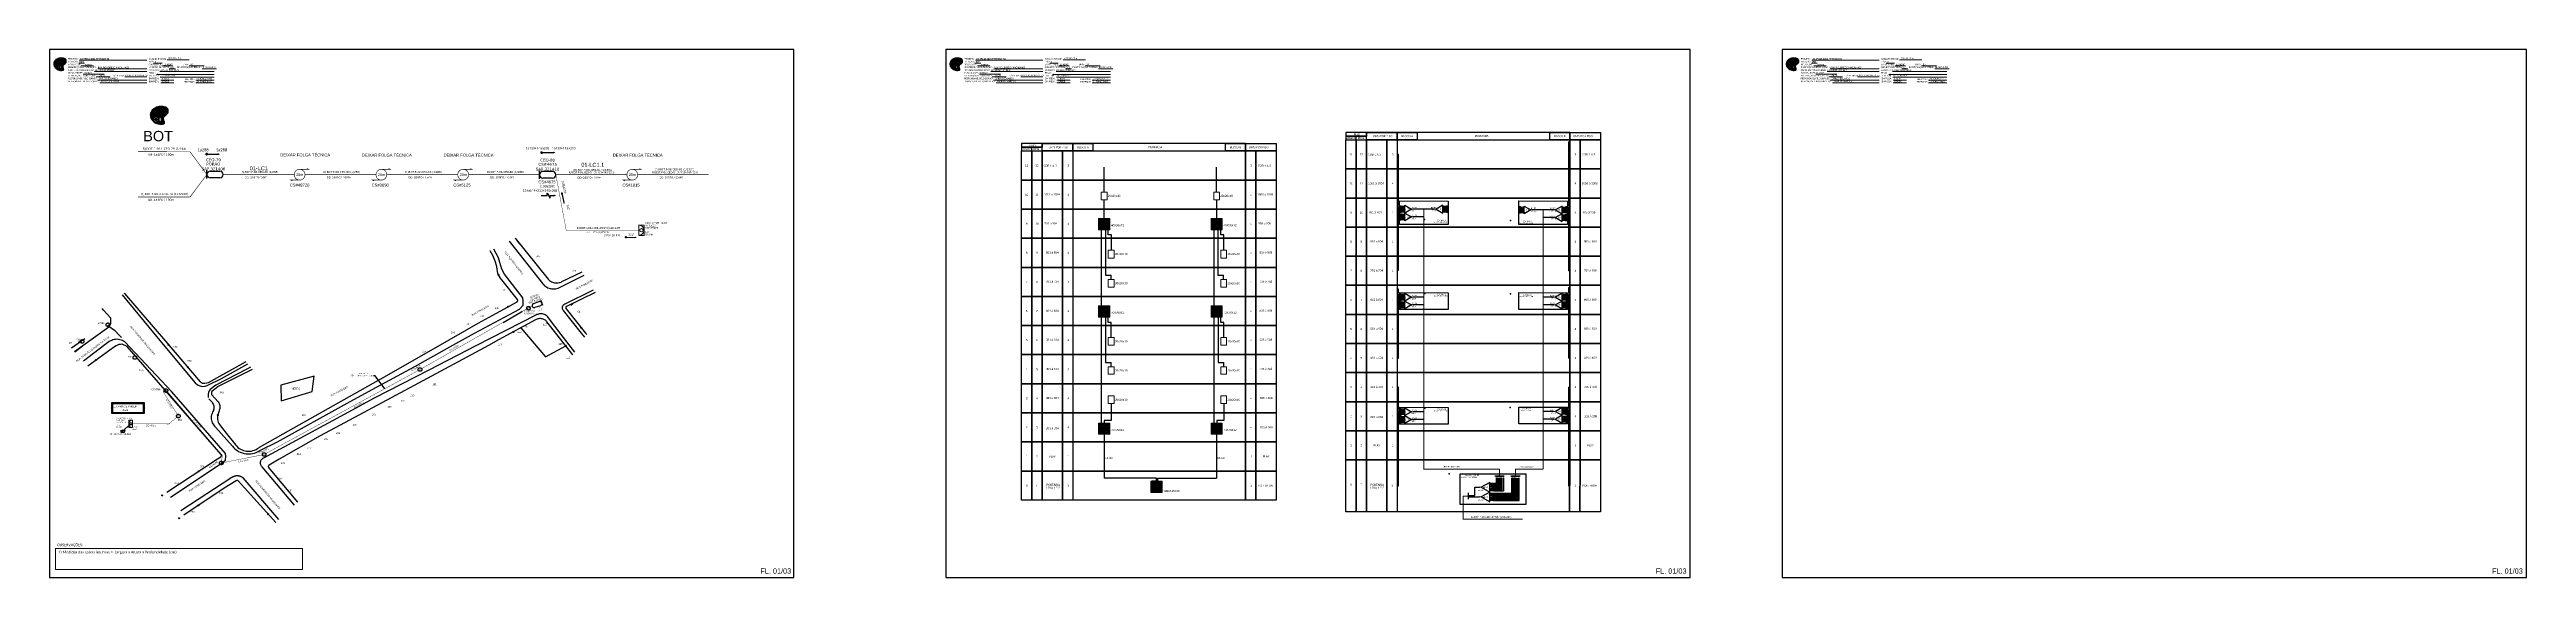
# Paper-space layout 'CDOI-47PLM' of a CAD drawing. Header units: inches. Extents: x -1 to 2789, y 2 to 596.
# The model-space entities are those that its viewports show. They can reach past a viewport. Long polylines and large blocks are cut down to what shows.
import ezdxf
from ezdxf.enums import TextEntityAlignment as Align

# ---------------------------------------------------------------- set-up
doc = ezdxf.new("R2010")
doc.units = ezdxf.units.IN
doc.header["$MEASUREMENT"] = 0
doc.linetypes.add('ARILSUPP', pattern=[2.98, 1.42, -0.71, 0.14, -0.71])
doc.linetypes.add('PHANTOM2', pattern=[1.25, 0.625, -0.125, 0.125, -0.125, 0.125, -0.125])
for name, color, linetype in [('10.0-Cartográfico', 252, 'Continuous'), ('10.1-Caixas Subterrâneas', 5, 'Continuous'), ('10.2-Nº Policía', 2, 'Continuous'), ('10.3-Nome das Ruas', 252, 'Continuous'), ('10.5-Traçado Subterraneo', 40, 'Continuous'), ('20.4-CEO', 1, 'Continuous'), ('20.4-CEOS', 1, 'Continuous'), ('20.5-CABO AÉREO', 1, 'Continuous'), ('CD a instalar', 1, 'Continuous'), ('CEO', 1, 'Continuous'), ('Folga', 1, 'Continuous'), ('label_cabos', 7, 'Continuous'), ('LC1', 3, 'Continuous'), ('Legenda', 1, 'Continuous'), ('Meio Fio', 7, 'Continuous'), ('SETA', 7, 'Continuous'), ('SURVEYS', 7, 'Continuous'), ('SURVEYS_LEGENDAS', 7, 'Continuous')]:
    doc.layers.add(name, color=color, linetype=linetype)
for name, color, linetype, lineweight in [("20.0-LEGENDA DOS CDO'S", 1, 'Continuous', 0), ('20.1-CDO_INTERIOR', 1, 'Continuous', 0), ('40.1-ETIQUETAS', 1, 'Continuous', 20)]:
    doc.layers.add(name, color=color, linetype=linetype, lineweight=lineweight)
doc.layers.add('EXTRA', color=50, linetype='Continuous', plot=False)
doc.styles.add('ARIAL', font='arial.ttf')
doc.styles.add('siredit', font='verdana.ttf')
doc.styles.add('WMF-Calibri0', font='calibri.ttf')
doc.styles.add('WMF-Calibri1', font='calibrib.ttf')
doc.linetypes.add('RESERVA', pattern='A,0.5,-0.15,["RESERVA",Standard,S=0.18,R=0,X=0,Y=-0.1],-1.3', length=1.95)
doc.dimstyles.new('CC', dxfattribs={"dimtxt": 1, "dimasz": 2, "dimexe": 0.18, "dimexo": 0.0625, "dimgap": 0.09, "dimtad": 0, "dimdec": 0, "dimrnd": 1, "dimzin": 0, "dimdsep": 46, "dimtxsty": 'siredit', "dimblk": 'NONE', "dimcen": 0, "dimse1": 1, "dimse2": 1, "dimsd1": 1, "dimsd2": 1, "dimclrt": 7, "dimadec": 0, "dimazin": 0, "dimtfac": 1, "dimtdec": 0, "dimtofl": 0, "dimtmove": 0, "dimatfit": 3, "dimfxl": 0, "dimtolj": 1, "dimtzin": 0, "dimarcsym": 0})

# ---------------------------------------------------------------- blocks, each defined once
blk = doc.blocks.new('OI')
h = blk.add_hatch(color=40)
edge = h.paths.add_edge_path()
edge.add_spline(control_points=[(4.4, -0.7), (3.9, -1), (3.3, -1.5), (2.8, -2.6), (2.9, -3.5), (3.1, -4.3), (3.3, -4.9), (3.4, -5.4), (3.4, -5.9), (3.2, -6.4), (2.5, -6.6), (1.7, -6.6), (0.6, -6.7), (-0.6, -6.4), (-1.6, -6.1), (-2.8, -5.6), (-3.9, -4.8), (-4.9, -3.7), (-5.3, -2.6), (-5.6, -1.9), (-5.8, -1), (-5.7, 0.5), (-5.1, 2), (-4.1, 3), (-3.3, 3.6), (-2.4, 4.2), (-1.4, 4.4), (-0.6, 4.7), (0.8, 4.9), (2.2, 5), (3.8, 4.6), (4.7, 4.2), (5.4, 3.7), (5.8, 3), (6, 2.2), (6, 1.5), (5.7, 0.6), (5.3, 0.1), (4.9, -0.4), (4.5, -0.6), (4.4, -0.7)], knot_values=[0, 0, 0, 0, 1.60434, 2.417191, 3.427595, 4.282808, 4.776746, 5.304182, 5.888771, 6.258406, 6.858137, 7.79129, 8.986195, 10.124242, 11.187857, 12.242908, 13.953784, 15.414161, 16.515391, 17.349188, 17.675853, 19.552021, 21.515531, 22.568638, 23.63245, 24.621084, 25.782718, 26.745347, 27.142653, 29.870543, 31.004649, 31.921532, 32.709589, 33.801391, 34.042471, 35.192333, 35.971461, 36.628871, 37.254359, 37.836911, 37.836911, 37.836911, 37.836911], degree=3, periodic=0)
h.paths.add_polyline_path([(1.1, -0.9, -1), (0, -0.9, -1)], flags=16)
edge = h.paths.add_edge_path(flags=16)
edge.add_ellipse((0.6, -3.6), major_axis=(-0.02, 1.71), ratio=0.361305, start_angle=0, end_angle=360)
h.paths.add_polyline_path([(-0.4, -3.6, -1), (-3.8, -3.6, -1)], flags=16)
edge = h.paths.add_edge_path(flags=0)
edge.add_ellipse((-2.1, -3.6), major_axis=(0, 0.885), ratio=0.758294, start_angle=0, end_angle=360)
at = {"color": 40}
for centre, radius in [((-2.1, -3.6), 1.72), ((0.5, -0.9), 0.587)]:
    blk.add_circle(centre, radius, dxfattribs=at)
blk.add_ellipse((-2.1, -3.6), major_axis=(0, 0.885), ratio=0.758294, start_param=-3.141592653589792, end_param=3.141592653589792, dxfattribs=at)
blk.add_ellipse((0.6, -3.6), major_axis=(-0.02, 1.71), ratio=0.361305, dxfattribs=at)
at = {"color": 40, "start_tangent": (-0.800898, -0.598801), "end_tangent": (-0.800898, -0.598801)}
blk.add_spline([(4.4, -0.7), (3.2, -1.8), (2.9, -2.5), (2.9, -3.5), (3.1, -4.4), (3.3, -4.8), (3.4, -5.4), (3.4, -6), (3.2, -6.3), (2.7, -6.5), (1.7, -6.6), (0.5, -6.6), (-0.6, -6.4), (-1.6, -6.1), (-2.6, -5.7), (-3.9, -4.7), (-4.9, -3.6), (-5.4, -2.6), (-5.6, -1.8), (-5.7, -1.5), (-5.6, 0.4), (-4.8, 2.2), (-4.1, 3), (-3.3, 3.6), (-2.4, 4.1), (-1.3, 4.5), (-0.4, 4.7), (0, 4.8), (2.7, 4.8), (3.8, 4.5), (4.7, 4.2), (5.3, 3.7), (5.9, 2.7), (5.9, 2.5), (5.9, 1.3), (5.7, 0.6), (5.3, 0.1), (4.8, -0.4), (4.4, -0.7)], degree=3, dxfattribs=at)
blk = doc.blocks.new('ETIQUETA_RS5F')
at = {"layer": '40.1-ETIQUETAS', "color": 0, "style": 'siredit'}
blk.add_text('/', height=1.5, dxfattribs=at).set_placement((1.5, -2), align=Align.MIDDLE_RIGHT)
for tag, p in [('ETIQUETA_R_SECUNDARIA', (1.2, 2.1)), ('ETIQUETA_R_PRIMARIA', (1.2, 4.1)), ('F_ATIVAS/F_MORTAS', (1.1, -4.2))]:
    blk.add_attdef(tag, text='', height=1.5, dxfattribs=at).set_placement(p, align=Align.MIDDLE_CENTER)
for tag, p in [('TIPO_CABO', (-6.6, -2.1)), ('CAP_CABO', (0.4, -2.1))]:
    blk.add_attdef(tag, text='', height=1.5, dxfattribs=at).set_placement(p, align=Align.MIDDLE_RIGHT)
for tag, p in [('FUSÃO_1', (0.8, -8.4)), ('FUSÃO_2', (0.8, -10.6)), ('FUSÃO_3', (0.8, -12.9)), ('FUSÃO_4', (0.8, -15.1)), ('FUSÃO_5', (0.8, -17.2))]:
    blk.add_attdef(tag, text='', height=1.5, dxfattribs=at).set_placement(p, align=Align.CENTER)
blk.add_attdef('METROS', text='', height=1.5, dxfattribs=at).set_placement((2.1, -2), align=Align.MIDDLE_LEFT)
blk = doc.blocks.new('DV')
at = {"linetype": 'Continuous'}
blk.add_circle((0, 0), 0.00000275, dxfattribs=at)
blk = doc.blocks.new('MHMZ')
at = {"linetype": 'PHANTOM2'}
blk.add_circle((0, 0), 0.0000101, dxfattribs=at)
blk = doc.blocks.new('LVLV')
for p, q in [((0, 0.000025), (-0.000025, 0.000018)), ((-0.000025, 0.000018), (-0.000017, 0.000018)), ((-0.000017, 0), (-0.000017, 0.000018)), ((0.000017, 0), (-0.000017, 0)), ((0, 0.000025), (0.000025, 0.000018)), ((0.000017, 0.000026), (0.00002, 0.000026)), ((0.000017, 0.000021), (0.000017, 0.000026)), ((0.000025, 0.000018), (0.000017, 0.000018)), ((0.000017, 0.000018), (0.000017, 0)), ((0.00002, 0.000026), (0.00002, 0.00002))]:
    blk.add_line(p, q)
blk = doc.blocks.new('CDOI_CT_ESQ')
at = {"layer": '20.1-CDO_INTERIOR', "lineweight": 18}
blk.add_lwpolyline([(-2.1, -2.1), (-2.1, 2.1), (0, 2.1), (0, -2.1)], close=True, dxfattribs=at)
blk.add_circle((-1.1, 0), 0.68, dxfattribs=at)
blk.add_arc((0, 0), 2.13, 90.0276, 270.0276, dxfattribs=at)
at = {"layer": "20.0-LEGENDA DOS CDO'S", "style": 'ARIAL'}
for tag, p in [('SURVEY', (-9.3, 1.6)), ('SAP', (-9.3, 0.6)), ('CDO_N', (-9.3, 2.7)), ('1:XX', (-9.3, -1.1)), ('UMS', (-9.3, -2.1))]:
    blk.add_attdef(tag, p, '', height=0.68, rotation=359.9724, dxfattribs=at)
blk.add_attdef('FIBRAS_UTILIZADAS', text='', height=0.68, rotation=359.9724, dxfattribs=at).set_placement((-1.6, 2.7), align=Align.CENTER)
blk = doc.blocks.new('A$C07E14978')
at = {"layer": 'Folga', "color": 1, "const_width": 0.137}
for points in [[(2.2, 0.3), (0, 0.3), (0.5, 0.1)], [(2.2, 2.9), (4.4, 2.9), (4, 3.1)]]:
    blk.add_lwpolyline(points, dxfattribs=at)
at = {"layer": 'Folga', "color": 1, "const_width": 0.146}
blk.add_lwpolyline([(2.2, 2.9, 1.000012), (2.2, 0.3, 0.999978)], format="xyb", close=True, dxfattribs=at)
at = {"layer": 'Folga', "color": 1}
blk.add_text('10m', height=0.659, dxfattribs=at).set_placement((1.4, 1.3))
blk = doc.blocks.new('_None')
blk = doc.blocks.new('LEGENDA DOS CABOS')
at = {"layer": 'EXTRA', "style": 'siredit'}
for tag, p in [('ID', (4.6, 1)), ('XX', (9, 1))]:
    blk.add_attdef(tag, text='', height=0.48, rotation=359.69, dxfattribs=at).set_placement(p, align=Align.MIDDLE_CENTER)
at = {"layer": 'Legenda', "color": 7, "style": 'siredit'}
for tag, p in [('TIPO_CABO', (1.3, 0)), ('CABO', (4.7, -0.1)), ('/', (6.8, -0.1)), ('METROS', (10, -0.1))]:
    blk.add_attdef(tag, text='', height=0.8, rotation=359.69, dxfattribs=at).set_placement(p, align=Align.MIDDLE_CENTER)
blk = doc.blocks.new('A$C415C251F')
at = {"color": 3}
blk.add_point((0, 0), dxfattribs=at)
blk = doc.blocks.new('LEG_CDOIA8_C-SPLT_ESQ')
at = {"color": 3, "extrusion": (0, 0, -1), "xscale": -1, "zscale": -1}
blk.add_blockref('A$C415C251F', (0, 0), dxfattribs=at)
at = {"style": 'ARIAL', "flags": 4}
blk.add_attdef('SPLITAGEM', text='', height=1.5, dxfattribs=at).set_placement((18.6, -12.6), align=Align.CENTER)
at = {"color": 1, "style": 'WMF-Calibri0', "flags": 4}
blk.add_attdef('MODELO', text='', height=1.5, dxfattribs=at).set_placement((22.5, -4.5), align=Align.CENTER)
blk.add_attdef('CDO', (21.4, -2.6), '', height=2, dxfattribs=at)
blk = doc.blocks.new('SPLITTER_')
blk.add_point((0, 0))
at = {"style": 'ARIAL', "flags": 4}
blk.add_attdef('SPLT', (0, -3.3), '', height=1.5, dxfattribs=at)
blk = doc.blocks.new('SPLT_1-8_SC-APC_ESQ')
at = {"color": 3, "lineweight": 0}
for points in [[(2.4, -3), (0, -3)], [(2.4, -4), (0, -4)], [(2.4, -4.2), (0, -4.2)], [(2.4, -5.2), (0, -5.2)], [(2.4, -5.3), (0, -5.3)], [(2.4, -6.3), (0, -6.3)], [(2.4, -6.5), (0, -6.5)], [(2.4, -7.5), (0, -7.5)], [(2.4, -7.6), (0, -7.6)], [(2.4, -8.6), (0, -8.6)], [(2.4, -8.8), (0, -8.8)], [(2.4, -9.8), (0, -9.8)], [(2.4, -9.9), (0, -9.9)], [(2.4, -10.9), (0, -10.9)], [(2.4, -11.1), (0, -11.1)], [(2.4, -12.1), (0, -12.1)], [(2.4, -3), (2.4, -4)], [(2.4, -4.2), (2.4, -5.2)], [(2.4, -5.3), (2.4, -6.3)], [(2.4, -6.5), (2.4, -7.5)], [(2.4, -7.6), (2.4, -8.6)], [(2.4, -8.8), (2.4, -9.8)], [(2.4, -9.9), (2.4, -10.9)], [(2.4, -11.1), (2.4, -12.1)], [(3, -3.5), (7.4, -3.5)], [(7.4, -4.7), (3, -4.7)], [(7.4, -5.8), (3, -5.8)], [(7.4, -7), (3, -7)], [(7.4, -8.1), (3, -8.1)], [(7.4, -9.3), (3, -9.3)], [(7.4, -10.4), (3, -10.4)], [(7.4, -11.6), (3, -11.6)]]:
    blk.add_lwpolyline(points, dxfattribs=at)
for points in [[(3, -3.2), (2.4, -3.2), (2.4, -3.8), (3, -3.8)], [(3, -4.4), (2.4, -4.4), (2.4, -5), (3, -5)], [(3, -5.5), (2.4, -5.5), (2.4, -6.1), (3, -6.1)], [(3, -6.7), (2.4, -6.7), (2.4, -7.3), (3, -7.3)], [(3, -7.8), (2.4, -7.8), (2.4, -8.4), (3, -8.4)], [(3, -9), (2.4, -9), (2.4, -9.6), (3, -9.6)], [(3, -10.1), (2.4, -10.1), (2.4, -10.7), (3, -10.7)], [(3, -11.3), (2.4, -11.3), (2.4, -11.9), (3, -11.9)]]:
    blk.add_lwpolyline(points, close=True, dxfattribs=at)
at = {"color": 1}
blk.add_lwpolyline([(7.4, -2.1), (17, -7.5), (7.4, -13), (7.4, -2.1)], dxfattribs=at)
at = {"color": 1, "lineweight": 0}
blk.add_lwpolyline([(17, -7.5), (19.3, -7.5)], dxfattribs=at)
at = {"color": 1, "style": 'ARIAL'}
for s, height, p in [('S2', 0.75, (7.6, -5)), ('S3', 0.75, (7.6, -6.2)), ('S4', 0.75, (7.6, -7.4)), ('S5', 0.75, (7.5, -8.6)), ('S6', 0.75, (7.6, -9.7)), ('S7', 0.75, (7.6, -10.8)), ('S8', 0.75, (7.6, -11.9)), ('S1', 0.75, (7.7, -3.8)), ('1:8', 2, (10.5, -8.4))]:
    blk.add_text(s, height=height, dxfattribs=at).set_placement(p)
blk = doc.blocks.new('SPLT_1-8_SC-APC')
at = {"color": 1, "lineweight": 0}
blk.add_lwpolyline([(-17, -7.5), (-19.3, -7.5)], dxfattribs=at)
at = {"color": 1}
blk.add_lwpolyline([(-7.4, -2.1), (-17, -7.5), (-7.4, -13), (-7.4, -2.1)], dxfattribs=at)
at = {"color": 3, "lineweight": 0}
for points in [[(-3, -3.5), (-7.4, -3.5)], [(-7.4, -4.7), (-3, -4.7)], [(-7.4, -5.8), (-3, -5.8)], [(-7.4, -7), (-3, -7)], [(-7.4, -8.1), (-3, -8.1)], [(-7.4, -9.3), (-3, -9.3)], [(-7.4, -10.4), (-3, -10.4)], [(-7.4, -11.6), (-3, -11.6)], [(-2.4, -3), (-2.4, -4)], [(-2.4, -3), (0, -3)], [(-2.4, -4), (0, -4)], [(-2.4, -4.2), (-2.4, -5.2)], [(-2.4, -4.2), (0, -4.2)], [(-2.4, -5.2), (0, -5.2)], [(-2.4, -5.3), (-2.4, -6.3)], [(-2.4, -5.3), (0, -5.3)], [(-2.4, -6.3), (0, -6.3)], [(-2.4, -6.5), (-2.4, -7.5)], [(-2.4, -6.5), (0, -6.5)], [(-2.4, -7.5), (0, -7.5)], [(-2.4, -7.6), (-2.4, -8.6)], [(-2.4, -7.6), (0, -7.6)], [(-2.4, -8.6), (0, -8.6)], [(-2.4, -8.8), (-2.4, -9.8)], [(-2.4, -8.8), (0, -8.8)], [(-2.4, -9.8), (0, -9.8)], [(-2.4, -9.9), (-2.4, -10.9)], [(-2.4, -9.9), (0, -9.9)], [(-2.4, -10.9), (0, -10.9)], [(-2.4, -11.1), (-2.4, -12.1)], [(-2.4, -11.1), (0, -11.1)], [(-2.4, -12.1), (0, -12.1)]]:
    blk.add_lwpolyline(points, dxfattribs=at)
for points in [[(-3, -3.2), (-2.4, -3.2), (-2.4, -3.8), (-3, -3.8)], [(-3, -4.4), (-2.4, -4.4), (-2.4, -5), (-3, -5)], [(-3, -5.5), (-2.4, -5.5), (-2.4, -6.1), (-3, -6.1)], [(-3, -6.7), (-2.4, -6.7), (-2.4, -7.3), (-3, -7.3)], [(-3, -7.8), (-2.4, -7.8), (-2.4, -8.4), (-3, -8.4)], [(-3, -9), (-2.4, -9), (-2.4, -9.6), (-3, -9.6)], [(-3, -10.1), (-2.4, -10.1), (-2.4, -10.7), (-3, -10.7)], [(-3, -11.3), (-2.4, -11.3), (-2.4, -11.9), (-3, -11.9)]]:
    blk.add_lwpolyline(points, close=True, dxfattribs=at)
at = {"color": 1, "style": 'ARIAL'}
for s, height, p in [('1:8', 2, (-13.9, -8.4)), ('S1', 0.75, (-8.7, -3.8)), ('S2', 0.75, (-8.7, -5)), ('S3', 0.75, (-8.7, -6.2)), ('S4', 0.75, (-8.7, -7.4)), ('S5', 0.75, (-8.7, -8.6)), ('S6', 0.75, (-8.7, -9.7)), ('S7', 0.75, (-8.7, -10.8)), ('S8', 0.75, (-8.7, -11.9))]:
    blk.add_text(s, height=height, dxfattribs=at).set_placement(p)

msp = doc.modelspace()

# ---------------------------------------------------------------- hatches: boundary and pattern name
h = msp.add_hatch()
h.set_pattern_fill('ANSI31', color=1, scale=10, style=0)
h.set_pattern_definition([(45, (336.5864, 45.4022), (-0.8838835, 0.8838835), [])])
h.paths.add_polyline_path([(2577.8, 301.1), (2590.5, 301.1), (2590.5, 313.8), (2577.8, 313.8)])
h = msp.add_hatch()
h.set_pattern_fill('ANSI31', color=1, scale=10, style=0)
h.set_pattern_definition([(45, (463.2727, 45.4022), (-0.8838835, 0.8838835), [])])
h.paths.add_polyline_path([(2704.5, 301.1), (2717.2, 301.1), (2717.2, 313.8), (2704.5, 313.8)])
h = msp.add_hatch(color=3)
h.dxf.hatch_style = 1
edge = h.paths.add_edge_path()
edge.add_arc((2932.3, 324.3), 0.205, 0, 360)
h = msp.add_hatch(color=3)
h.dxf.hatch_style = 1
edge = h.paths.add_edge_path()
edge.add_arc((2932.3, 315.5), 0.205, 0, 360)
h = msp.add_hatch(color=3)
h.dxf.hatch_style = 1
edge = h.paths.add_edge_path()
edge.add_arc((3066.6, 323.5), 0.205, 0, 360)
h = msp.add_hatch(color=3)
h.dxf.hatch_style = 1
edge = h.paths.add_edge_path()
edge.add_arc((3090.6, 323.5), 0.205, 0, 360)
h = msp.add_hatch(color=3)
h.dxf.hatch_style = 1
edge = h.paths.add_edge_path()
edge.add_arc((3090.6, 314.8), 0.205, 0, 360)
h = msp.add_hatch(color=3)
h.dxf.hatch_style = 1
edge = h.paths.add_edge_path()
edge.add_arc((2932.3, 225.3), 0.205, 0, 360)
h = msp.add_hatch(color=3)
h.dxf.hatch_style = 1
edge = h.paths.add_edge_path()
edge.add_arc((3090.6, 225.3), 0.205, 0, 360)
h = msp.add_hatch()
h.set_pattern_fill('ANSI31', color=1, scale=10, style=0)
h.set_pattern_definition([(45, (336.5864, -52.829), (-0.8838835, 0.8838835), [])])
h.paths.add_polyline_path([(2577.8, 202.9), (2590.5, 202.9), (2590.5, 215.5), (2577.8, 215.5)])
h = msp.add_hatch()
h.set_pattern_fill('ANSI31', color=1, scale=10, style=0)
h.set_pattern_definition([(45, (463.2727, -52.829), (-0.8838835, 0.8838835), [])])
h.paths.add_polyline_path([(2704.5, 202.9), (2717.2, 202.9), (2717.2, 215.5), (2704.5, 215.5)])
h = msp.add_hatch(color=3)
h.dxf.hatch_style = 1
edge = h.paths.add_edge_path()
edge.add_arc((2932.3, 216.5), 0.205, 0, 360)
h = msp.add_hatch(color=3)
h.dxf.hatch_style = 1
edge = h.paths.add_edge_path()
edge.add_arc((3090.6, 216.5), 0.205, 0, 360)
h = msp.add_hatch(color=3)
h.dxf.hatch_style = 1
edge = h.paths.add_edge_path()
edge.add_arc((2932.3, 96.2), 0.205, 0, 360)
h = msp.add_hatch(color=3)
h.dxf.hatch_style = 1
edge = h.paths.add_edge_path()
edge.add_arc((2932.3, 87.5), 0.205, 0, 360)
h = msp.add_hatch(color=3)
h.dxf.hatch_style = 1
edge = h.paths.add_edge_path()
edge.add_arc((3090.6, 96.7), 0.205, 0, 360)
h = msp.add_hatch(color=3)
h.dxf.hatch_style = 1
edge = h.paths.add_edge_path()
edge.add_arc((3090.6, 87.9), 0.205, 0, 360)
h = msp.add_hatch()
h.set_pattern_fill('ANSI31', color=1, scale=10, style=0)
h.set_pattern_definition([(45, (336.5864, -184.7857), (-0.8838835, 0.8838835), [])])
h.paths.add_polyline_path([(2577.8, 70.9), (2590.5, 70.9), (2590.5, 83.6), (2577.8, 83.6)])
h = msp.add_hatch()
h.set_pattern_fill('ANSI31', color=1, scale=10, style=0)
h.set_pattern_definition([(45, (463.2727, -184.7857), (-0.8838835, 0.8838835), [])])
h.paths.add_polyline_path([(2704.5, 70.9), (2717.2, 70.9), (2717.2, 83.6), (2704.5, 83.6)])
h = msp.add_hatch()
h.set_pattern_fill('ANSI31', color=1, scale=7.526522, style=0)
h.set_pattern_definition([(45, (2413.8678, -308.8915), (-0.6652568, 0.6652568), [])])
h.paths.add_polyline_path([(2649.4, 18.2), (2636.7, 18.2), (2636.7, 5.5), (2649.4, 5.5)])
h.paths.add_polyline_path([(2639.3, 9.8), (2647.2, 9.8), (2647.2, 13.8), (2639.3, 13.8)], flags=24)
h = msp.add_hatch(color=3)
h.dxf.hatch_style = 1
edge = h.paths.add_edge_path()
edge.add_arc((3006.7, 11.4), 0.242, 0, 360)
h = msp.add_hatch(color=3)
h.dxf.hatch_style = 1
edge = h.paths.add_edge_path()
edge.add_arc((3006.7, 0.5), 0.242, 0, 360)
h = msp.add_hatch(color=3)
h.dxf.hatch_style = 1
edge = h.paths.add_edge_path()
edge.add_arc((3019.5, 15.4), 0.242, 0, 360)
h = msp.add_hatch(color=3)
h.dxf.hatch_style = 1
edge = h.paths.add_edge_path()
edge.add_arc((3019.5, 4.5), 0.242, 0, 360)
h = msp.add_hatch(color=3)
h.dxf.hatch_style = 1
edge = h.paths.add_edge_path()
edge.add_arc((3020, 14.3), 0.242, 0, 360)
h = msp.add_hatch(color=3)
h.dxf.hatch_style = 1
edge = h.paths.add_edge_path()
edge.add_arc((3020, 3.4), 0.242, 0, 360)
h = msp.add_hatch(color=3)
h.dxf.hatch_style = 1
edge = h.paths.add_edge_path()
edge.add_arc((3020.5, 13.1), 0.242, 0, 360)
h = msp.add_hatch(color=3)
h.dxf.hatch_style = 1
edge = h.paths.add_edge_path()
edge.add_arc((3020.5, 2.2), 0.242, 0, 360)
h = msp.add_hatch(color=3)
h.dxf.hatch_style = 1
edge = h.paths.add_edge_path()
edge.add_arc((3021, 12), 0.242, 0, 360)
h = msp.add_hatch(color=3)
h.dxf.hatch_style = 1
edge = h.paths.add_edge_path()
edge.add_arc((3021, 1.1), 0.242, 0, 360)
h = msp.add_hatch(color=3)
h.dxf.hatch_style = 1
edge = h.paths.add_edge_path()
edge.add_arc((3021.5, 10.8), 0.242, 0, 360)
h = msp.add_hatch(color=3)
h.dxf.hatch_style = 1
edge = h.paths.add_edge_path()
edge.add_arc((3021.5, -0.1), 0.242, 0, 360)
h = msp.add_hatch(color=3)
h.dxf.hatch_style = 1
edge = h.paths.add_edge_path()
edge.add_arc((3022, 9.7), 0.242, 0, 360)
h = msp.add_hatch(color=3)
h.dxf.hatch_style = 1
edge = h.paths.add_edge_path()
edge.add_arc((3022.5, 8.5), 0.242, 0, 360)
h = msp.add_hatch(color=3)
h.dxf.hatch_style = 1
edge = h.paths.add_edge_path()
edge.add_arc((3023, 7.4), 0.242, 0, 360)
h = msp.add_hatch(color=3)
h.dxf.hatch_style = 1
edge = h.paths.add_edge_path()
edge.add_arc((3022, -1.2), 0.242, 0, 360)
h = msp.add_hatch(color=3)
h.dxf.hatch_style = 1
edge = h.paths.add_edge_path()
edge.add_arc((3022.5, -2.6), 0.242, 0, 360)
h = msp.add_hatch(color=3)
h.dxf.hatch_style = 1
edge = h.paths.add_edge_path()
edge.add_arc((3023, -3.8), 0.242, 0, 360)

# ---------------------------------------------------------------- linework, layer by layer
at = {"color": 5}
for p, q in [((2944.3, 324.3), (2932.3, 324.3)), ((2944.3, 315.5), (2932.3, 315.5)), ((2956.3, 324.3), (2944.3, 324.3)), ((2944.3, 225.3), (2932.3, 225.3)), ((2944.3, 216.5), (2932.3, 216.5)), ((2944.3, 96.2), (2932.3, 96.2)), ((2944.3, 87.5), (2932.3, 87.5))]:
    msp.add_line(p, q, dxfattribs=at)
at = {"color": 6}
for p, q in [((3078.6, 323.5), (3066.6, 323.5)), ((3090.6, 323.5), (3078.6, 323.5)), ((3090.6, 314.8), (3078.6, 314.8)), ((3090.6, 225.3), (3078.6, 225.3)), ((3090.6, 216.5), (3078.6, 216.5)), ((3090.6, 96.7), (3078.6, 96.7)), ((3090.6, 87.9), (3078.6, 87.9))]:
    msp.add_line(p, q, dxfattribs=at)
msp.add_line((2642.5, 18.2), (2637.9, 18.2))
at = {"color": 0, "lineweight": 0}
for p, q in [((1402.6, -57.7), (1680.9, -57.7)), ((1402.6, -81.4), (1402.6, -57.7)), ((1680.9, -81.4), (1402.6, -81.4)), ((1680.9, -57.7), (1680.9, -81.4))]:
    msp.add_line(p, q, dxfattribs=at)
for points in [[(1396.1, -90.1), (2234.7, -90.1), (2234.7, 503.9), (1396.1, 503.9), (1396.1, -90.1)], [(2405.6, -90.1), (3244.2, -90.1), (3244.2, 503.9), (2405.6, 503.9), (2405.6, -90.1)], [(3347.8, -90.1), (4186.4, -90.1), (4186.4, 503.9), (3347.8, 503.9), (3347.8, -90.1)], [(2502.6, 389.8), (2502.6, 393.9)], [(2514.2, 389.8), (2743.2, 389.8), (2743.2, 398), (2514.2, 398), (2514.2, 398), (2514.2, 393.9)], [(2743.2, 389.8), (2743.2, 398)], [(2868, 402.3), (2868, 406.4)], [(2879.6, 402.3), (3108.6, 402.3), (3108.6, 410.5), (2879.6, 410.5), (2879.6, 410.5), (2879.6, 406.4)], [(3108.6, 402.3), (3108.6, 410.5)]]:
    msp.add_lwpolyline(points)
at = {"color": 7, "lineweight": 0}
for points in [[(1429, 488.6), (1435.6, 488.6)], [(1429.6, 491.9), (1505.5, 491.9)], [(1431.7, 485.5), (1445.6, 485.5)], [(1434, 476.1), (1457.7, 476.1)], [(1446.9, 479.2), (1505.5, 479.2)], [(1450.3, 482.3), (1505.5, 482.3)], [(1513.3, 488.7), (1522.8, 488.7)], [(1516.5, 476), (1581.7, 476)], [(1520.5, 479.2), (1581.7, 479.2)], [(1523.4, 485.5), (1535, 485.5)], [(1528.4, 492.4), (1553.5, 492.4)], [(1531, 482.3), (1537.9, 482.3)], [(1553.3, 485.5), (1570.2, 485.5)], [(1568.1, 482.3), (1584.3, 482.3)], [(2438.6, 488.6), (2445.2, 488.6)], [(2439.1, 491.9), (2515.1, 491.9)], [(2441.3, 485.5), (2455.2, 485.5)], [(2443.6, 476.1), (2467.2, 476.1)], [(2456.4, 479.2), (2515.1, 479.2)], [(2459.8, 482.3), (2515.1, 482.3)], [(2522.9, 488.7), (2532.4, 488.7)], [(2526, 476), (2591.3, 476)], [(2530, 479.2), (2591.3, 479.2)], [(2532.9, 485.5), (2544.6, 485.5)], [(2537.9, 492.4), (2563.1, 492.4)], [(2540.5, 482.3), (2547.5, 482.3)], [(2562.9, 485.5), (2579.7, 485.5)], [(2577.7, 482.3), (2593.9, 482.3)], [(3380.8, 488.6), (3387.3, 488.6)], [(3381.3, 491.9), (3457.3, 491.9)], [(3383.4, 485.5), (3397.4, 485.5)], [(3385.7, 476.1), (3409.4, 476.1)], [(3398.6, 479.2), (3457.3, 479.2)], [(3402, 482.3), (3457.3, 482.3)], [(3465, 488.7), (3474.5, 488.7)], [(3468.2, 476), (3533.4, 476)], [(3472.2, 479.2), (3533.4, 479.2)], [(3475.1, 485.5), (3486.7, 485.5)], [(3480.1, 492.4), (3505.2, 492.4)], [(3482.7, 482.3), (3489.6, 482.3)], [(3505, 485.5), (3521.9, 485.5)], [(3519.9, 482.3), (3536, 482.3)], [(1448.6, 473.2), (1464.2, 473.2)], [(1450.3, 469.6), (1505.5, 469.6)], [(1452.8, 466.4), (1505.5, 466.4)], [(1480.9, 473.2), (1505.4, 473.2)], [(1481.4, 473.2), (1505.5, 473.2)], [(1520.7, 472.7), (1581.7, 472.7)], [(1521.3, 469.6), (1536.1, 469.6)], [(1521.3, 466.4), (1536.1, 466.4)], [(1561, 469.6), (1581.7, 469.6)], [(1561, 466.4), (1581.7, 466.4)], [(2458.1, 473.2), (2473.8, 473.2)], [(2459.8, 469.6), (2515.1, 469.6)], [(2462.3, 466.4), (2515.1, 466.4)], [(2490.4, 473.2), (2514.9, 473.2)], [(2491, 473.2), (2515.1, 473.2)], [(2530.3, 472.7), (2591.3, 472.7)], [(2530.9, 469.6), (2545.7, 469.6)], [(2530.9, 466.4), (2545.7, 466.4)], [(2570.5, 469.6), (2591.3, 469.6)], [(2570.5, 466.4), (2591.3, 466.4)], [(3400.3, 473.2), (3416, 473.2)], [(3402, 469.6), (3457.3, 469.6)], [(3404.5, 466.4), (3457.3, 466.4)], [(3432.6, 473.2), (3457.1, 473.2)], [(3433.1, 473.2), (3457.3, 473.2)], [(3472.5, 472.7), (3533.4, 472.7)], [(3473.1, 469.6), (3487.9, 469.6)], [(3473.1, 466.4), (3487.9, 466.4)], [(3512.7, 469.6), (3533.4, 469.6)], [(3512.7, 466.4), (3533.4, 466.4)], [(3019.5, 15.4), (3018.6, 15.4)], [(3018.6, 14.3), (3020, 14.3)], [(3018.6, 13.1), (3020.5, 13.1)], [(3018.6, 12), (3021, 12)], [(3018.6, 10.8), (3021.5, 10.8)], [(3018.6, 9.7), (3022, 9.7)], [(3018.6, 8.5), (3022.5, 8.5)], [(3018.6, 7.4), (3023, 7.4)], [(3019.5, 4.5), (3018.6, 4.5)], [(3018.6, 3.4), (3020, 3.4)], [(3018.6, 2.2), (3020.5, 2.2)], [(3018.6, 1.1), (3021, 1.1)], [(3018.6, -0.1), (3021.5, -0.1)], [(3018.6, -1.2), (3022, -1.2)], [(3018.6, -2.4), (3022.5, -2.4)], [(3018.6, -3.5), (3023, -3.5)]]:
    msp.add_lwpolyline(points, dxfattribs=at)
at = {"color": 0}
for points in [[(2491, 393.9), (2514.2, 393.9), (2514.2, 398), (2491, 398)], [(2491, 389.8), (2514.2, 389.8), (2514.2, 393.9), (2491, 393.9)], [(2856.4, 406.4), (2879.6, 406.4), (2879.6, 410.5), (2856.4, 410.5)], [(2856.4, 402.3), (2879.6, 402.3), (2879.6, 406.4), (2856.4, 406.4)]]:
    msp.add_lwpolyline(points, close=True, dxfattribs=at)
for points in [[(2548.9, 398), (2571.3, 398), (2571.3, 389.8), (2548.9, 389.8)], [(2720.8, 398), (2743.2, 398), (2743.2, 389.8), (2720.8, 389.8)], [(2743.2, 398), (2777.9, 398), (2777.9, 389.8), (2743.2, 389.8)], [(2856.4, 402.3), (2868, 402.3), (2868, 369.5), (2856.4, 369.5)], [(2868, 402.3), (2879.6, 402.3), (2879.6, 369.5), (2868, 369.5)], [(2879.6, 402.3), (3108.6, 402.3), (3108.6, 369.5), (2879.6, 369.5)], [(2879.6, 402.3), (2902.7, 402.3), (2902.7, 369.5), (2879.6, 369.5)], [(2902.7, 402.3), (2914.3, 402.3), (2914.3, 369.5), (2902.7, 369.5)], [(2914.3, 410.5), (2936.7, 410.5), (2936.7, 402.3), (2914.3, 402.3)], [(3086.2, 410.5), (3108.6, 410.5), (3108.6, 402.3), (3086.2, 402.3)], [(3108.6, 410.5), (3143.3, 410.5), (3143.3, 402.3), (3108.6, 402.3)], [(3108.6, 402.3), (3120.2, 402.3), (3120.2, 369.5), (3108.6, 369.5)], [(3120.2, 402.3), (3143.3, 402.3), (3143.3, 369.5), (3120.2, 369.5)], [(2491, 389.8), (2502.6, 389.8), (2502.6, 357), (2491, 357)], [(2502.6, 389.8), (2514.2, 389.8), (2514.2, 357), (2502.6, 357)], [(2514.2, 389.8), (2743.2, 389.8), (2743.2, 357), (2514.2, 357)], [(2514.2, 389.8), (2537.3, 389.8), (2537.3, 357), (2514.2, 357)], [(2537.3, 389.8), (2548.9, 389.8), (2548.9, 357), (2537.3, 357)], [(2743.2, 389.8), (2754.8, 389.8), (2754.8, 357), (2743.2, 357)], [(2754.8, 389.8), (2777.9, 389.8), (2777.9, 357), (2754.8, 357)], [(2856.4, 369.5), (2868, 369.5), (2868, 336.8), (2856.4, 336.8)], [(2868, 369.5), (2879.6, 369.5), (2879.6, 336.8), (2868, 336.8)], [(2879.6, 369.5), (3108.6, 369.5), (3108.6, 336.8), (2879.6, 336.8)], [(2879.6, 369.5), (2902.7, 369.5), (2902.7, 336.8), (2879.6, 336.8)], [(2902.7, 369.5), (2914.3, 369.5), (2914.3, 336.8), (2902.7, 336.8)], [(3108.6, 369.5), (3120.2, 369.5), (3120.2, 336.8), (3108.6, 336.8)], [(3120.2, 369.5), (3143.3, 369.5), (3143.3, 336.8), (3120.2, 336.8)], [(2491, 357), (2502.6, 357), (2502.6, 324.3), (2491, 324.3)], [(2502.6, 357), (2514.2, 357), (2514.2, 324.3), (2502.6, 324.3)], [(2514.2, 357), (2743.2, 357), (2743.2, 324.3), (2514.2, 324.3)], [(2514.2, 357), (2537.3, 357), (2537.3, 324.3), (2514.2, 324.3)], [(2537.3, 357), (2548.9, 357), (2548.9, 324.3), (2537.3, 324.3)], [(2743.2, 357), (2754.8, 357), (2754.8, 324.3), (2743.2, 324.3)], [(2754.8, 357), (2777.9, 357), (2777.9, 324.3), (2754.8, 324.3)], [(2856.4, 336.8), (2868, 336.8), (2868, 304.1), (2856.4, 304.1)], [(2868, 336.8), (2879.6, 336.8), (2879.6, 304.1), (2868, 304.1)], [(2879.6, 336.8), (3108.6, 336.8), (3108.6, 304.1), (2879.6, 304.1)], [(2879.6, 336.8), (2902.7, 336.8), (2902.7, 304.1), (2879.6, 304.1)], [(2902.7, 336.8), (2914.3, 336.8), (2914.3, 304.1), (2902.7, 304.1)], [(3108.6, 336.8), (3120.2, 336.8), (3120.2, 304.1), (3108.6, 304.1)], [(3120.2, 336.8), (3143.3, 336.8), (3143.3, 304.1), (3120.2, 304.1)], [(2491, 324.3), (2502.6, 324.3), (2502.6, 291.5), (2491, 291.5)], [(2502.6, 324.3), (2514.2, 324.3), (2514.2, 291.5), (2502.6, 291.5)], [(2514.2, 324.3), (2743.2, 324.3), (2743.2, 291.5), (2514.2, 291.5)], [(2514.2, 324.3), (2537.3, 324.3), (2537.3, 291.5), (2514.2, 291.5)], [(2537.3, 324.3), (2548.9, 324.3), (2548.9, 291.5), (2537.3, 291.5)], [(2743.2, 324.3), (2754.8, 324.3), (2754.8, 291.5), (2743.2, 291.5)], [(2754.8, 324.3), (2777.9, 324.3), (2777.9, 291.5), (2754.8, 291.5)], [(2491, 291.5), (2502.6, 291.5), (2502.6, 258.8), (2491, 258.8)], [(2502.6, 291.5), (2514.2, 291.5), (2514.2, 258.8), (2502.6, 258.8)], [(2514.2, 291.5), (2743.2, 291.5), (2743.2, 258.8), (2514.2, 258.8)], [(2514.2, 291.5), (2537.3, 291.5), (2537.3, 258.8), (2514.2, 258.8)], [(2537.3, 291.5), (2548.9, 291.5), (2548.9, 258.8), (2537.3, 258.8)], [(2743.2, 291.5), (2754.8, 291.5), (2754.8, 258.8), (2743.2, 258.8)], [(2754.8, 291.5), (2777.9, 291.5), (2777.9, 258.8), (2754.8, 258.8)], [(2856.4, 304.1), (2868, 304.1), (2868, 271.3), (2856.4, 271.3)], [(2868, 304.1), (2879.6, 304.1), (2879.6, 271.3), (2868, 271.3)], [(2879.6, 304.1), (3108.6, 304.1), (3108.6, 271.3), (2879.6, 271.3)], [(2879.6, 304.1), (2902.7, 304.1), (2902.7, 271.3), (2879.6, 271.3)], [(2902.7, 304.1), (2914.3, 304.1), (2914.3, 271.3), (2902.7, 271.3)], [(3108.6, 304.1), (3120.2, 304.1), (3120.2, 271.3), (3108.6, 271.3)], [(3120.2, 304.1), (3143.3, 304.1), (3143.3, 271.3), (3120.2, 271.3)], [(2491, 258.8), (2502.6, 258.8), (2502.6, 226), (2491, 226)], [(2502.6, 258.8), (2514.2, 258.8), (2514.2, 226), (2502.6, 226)], [(2514.2, 258.8), (2743.2, 258.8), (2743.2, 226), (2514.2, 226)], [(2514.2, 258.8), (2537.3, 258.8), (2537.3, 226), (2514.2, 226)], [(2537.3, 258.8), (2548.9, 258.8), (2548.9, 226), (2537.3, 226)], [(2743.2, 258.8), (2754.8, 258.8), (2754.8, 226), (2743.2, 226)], [(2754.8, 258.8), (2777.9, 258.8), (2777.9, 226), (2754.8, 226)], [(2856.4, 271.3), (2868, 271.3), (2868, 238.6), (2856.4, 238.6)], [(2868, 271.3), (2879.6, 271.3), (2879.6, 238.6), (2868, 238.6)], [(2879.6, 271.3), (3108.6, 271.3), (3108.6, 238.6), (2879.6, 238.6)], [(2879.6, 271.3), (2902.7, 271.3), (2902.7, 238.6), (2879.6, 238.6)], [(2902.7, 271.3), (2914.3, 271.3), (2914.3, 238.6), (2902.7, 238.6)], [(3108.6, 271.3), (3120.2, 271.3), (3120.2, 238.6), (3108.6, 238.6)], [(3120.2, 271.3), (3143.3, 271.3), (3143.3, 238.6), (3120.2, 238.6)], [(2491, 226), (2502.6, 226), (2502.6, 193.3), (2491, 193.3)], [(2502.6, 226), (2514.2, 226), (2514.2, 193.3), (2502.6, 193.3)], [(2514.2, 226), (2743.2, 226), (2743.2, 193.3), (2514.2, 193.3)], [(2514.2, 226), (2537.3, 226), (2537.3, 193.3), (2514.2, 193.3)], [(2537.3, 226), (2548.9, 226), (2548.9, 193.3), (2537.3, 193.3)], [(2743.2, 226), (2754.8, 226), (2754.8, 193.3), (2743.2, 193.3)], [(2754.8, 226), (2777.9, 226), (2777.9, 193.3), (2754.8, 193.3)], [(2856.4, 238.6), (2868, 238.6), (2868, 205.8), (2856.4, 205.8)], [(2868, 238.6), (2879.6, 238.6), (2879.6, 205.8), (2868, 205.8)], [(2879.6, 238.6), (3108.6, 238.6), (3108.6, 205.8), (2879.6, 205.8)], [(2879.6, 238.6), (2902.7, 238.6), (2902.7, 205.8), (2879.6, 205.8)], [(2902.7, 238.6), (2914.3, 238.6), (2914.3, 205.8), (2902.7, 205.8)], [(3108.6, 238.6), (3120.2, 238.6), (3120.2, 205.8), (3108.6, 205.8)], [(3120.2, 238.6), (3143.3, 238.6), (3143.3, 205.8), (3120.2, 205.8)], [(2856.4, 205.8), (2868, 205.8), (2868, 173.1), (2856.4, 173.1)], [(2868, 205.8), (2879.6, 205.8), (2879.6, 173.1), (2868, 173.1)], [(2879.6, 205.8), (3108.6, 205.8), (3108.6, 173.1), (2879.6, 173.1)], [(2879.6, 205.8), (2902.7, 205.8), (2902.7, 173.1), (2879.6, 173.1)], [(2902.7, 205.8), (2914.3, 205.8), (2914.3, 173.1), (2902.7, 173.1)], [(3108.6, 205.8), (3120.2, 205.8), (3120.2, 173.1), (3108.6, 173.1)], [(3120.2, 205.8), (3143.3, 205.8), (3143.3, 173.1), (3120.2, 173.1)], [(2491, 193.3), (2502.6, 193.3), (2502.6, 160.6), (2491, 160.6)], [(2502.6, 193.3), (2514.2, 193.3), (2514.2, 160.6), (2502.6, 160.6)], [(2514.2, 193.3), (2743.2, 193.3), (2743.2, 160.6), (2514.2, 160.6)], [(2514.2, 193.3), (2537.3, 193.3), (2537.3, 160.6), (2514.2, 160.6)], [(2537.3, 193.3), (2548.9, 193.3), (2548.9, 160.6), (2537.3, 160.6)], [(2743.2, 193.3), (2754.8, 193.3), (2754.8, 160.6), (2743.2, 160.6)], [(2754.8, 193.3), (2777.9, 193.3), (2777.9, 160.6), (2754.8, 160.6)], [(2856.4, 173.1), (2868, 173.1), (2868, 140.3), (2856.4, 140.3)], [(2868, 173.1), (2879.6, 173.1), (2879.6, 140.3), (2868, 140.3)], [(2879.6, 173.1), (3108.6, 173.1), (3108.6, 140.3), (2879.6, 140.3)], [(2879.6, 173.1), (2902.7, 173.1), (2902.7, 140.3), (2879.6, 140.3)], [(2902.7, 173.1), (2914.3, 173.1), (2914.3, 140.3), (2902.7, 140.3)], [(3108.6, 173.1), (3120.2, 173.1), (3120.2, 140.3), (3108.6, 140.3)], [(3120.2, 173.1), (3143.3, 173.1), (3143.3, 140.3), (3120.2, 140.3)], [(2491, 160.6), (2502.6, 160.6), (2502.6, 127.8), (2491, 127.8)], [(2502.6, 160.6), (2514.2, 160.6), (2514.2, 127.8), (2502.6, 127.8)], [(2514.2, 160.6), (2743.2, 160.6), (2743.2, 127.8), (2514.2, 127.8)], [(2514.2, 160.6), (2537.3, 160.6), (2537.3, 127.8), (2514.2, 127.8)], [(2537.3, 160.6), (2548.9, 160.6), (2548.9, 127.8), (2537.3, 127.8)], [(2743.2, 160.6), (2754.8, 160.6), (2754.8, 127.8), (2743.2, 127.8)], [(2754.8, 160.6), (2777.9, 160.6), (2777.9, 127.8), (2754.8, 127.8)], [(2856.4, 140.3), (2868, 140.3), (2868, 107.6), (2856.4, 107.6)], [(2868, 140.3), (2879.6, 140.3), (2879.6, 107.6), (2868, 107.6)], [(2879.6, 140.3), (3108.6, 140.3), (3108.6, 107.6), (2879.6, 107.6)], [(2879.6, 140.3), (2902.7, 140.3), (2902.7, 107.6), (2879.6, 107.6)], [(2902.7, 140.3), (2914.3, 140.3), (2914.3, 107.6), (2902.7, 107.6)], [(3108.6, 140.3), (3120.2, 140.3), (3120.2, 107.6), (3108.6, 107.6)], [(3120.2, 140.3), (3143.3, 140.3), (3143.3, 107.6), (3120.2, 107.6)], [(2491, 127.8), (2502.6, 127.8), (2502.6, 95.1), (2491, 95.1)], [(2502.6, 127.8), (2514.2, 127.8), (2514.2, 95.1), (2502.6, 95.1)], [(2514.2, 127.8), (2743.2, 127.8), (2743.2, 95.1), (2514.2, 95.1)], [(2514.2, 127.8), (2537.3, 127.8), (2537.3, 95.1), (2514.2, 95.1)], [(2537.3, 127.8), (2548.9, 127.8), (2548.9, 95.1), (2537.3, 95.1)], [(2743.2, 127.8), (2754.8, 127.8), (2754.8, 95.1), (2743.2, 95.1)], [(2754.8, 127.8), (2777.9, 127.8), (2777.9, 95.1), (2754.8, 95.1)], [(1502.9, 106.2), (1465.9, 106.2), (1465.9, 94.6), (1502.9, 94.6)], [(1501.9, 105.2), (1466.9, 105.2), (1466.9, 95.6), (1501.9, 95.6)], [(2491, 95.1), (2502.6, 95.1), (2502.6, 62.3), (2491, 62.3)], [(2502.6, 95.1), (2514.2, 95.1), (2514.2, 62.3), (2502.6, 62.3)], [(2514.2, 95.1), (2743.2, 95.1), (2743.2, 62.3), (2514.2, 62.3)], [(2514.2, 95.1), (2537.3, 95.1), (2537.3, 62.3), (2514.2, 62.3)], [(2537.3, 95.1), (2548.9, 95.1), (2548.9, 62.3), (2537.3, 62.3)], [(2743.2, 95.1), (2754.8, 95.1), (2754.8, 62.3), (2743.2, 62.3)], [(2754.8, 95.1), (2777.9, 95.1), (2777.9, 62.3), (2754.8, 62.3)], [(2856.4, 107.6), (2868, 107.6), (2868, 74.8), (2856.4, 74.8)], [(2868, 107.6), (2879.6, 107.6), (2879.6, 74.8), (2868, 74.8)], [(2879.6, 107.6), (3108.6, 107.6), (3108.6, 74.8), (2879.6, 74.8)], [(2879.6, 107.6), (2902.7, 107.6), (2902.7, 74.8), (2879.6, 74.8)], [(2902.7, 107.6), (2914.3, 107.6), (2914.3, 74.8), (2902.7, 74.8)], [(3108.6, 107.6), (3120.2, 107.6), (3120.2, 74.8), (3108.6, 74.8)], [(3120.2, 107.6), (3143.3, 107.6), (3143.3, 74.8), (3120.2, 74.8)], [(2491, 62.3), (2502.6, 62.3), (2502.6, 29.6), (2491, 29.6)], [(2502.6, 62.3), (2514.2, 62.3), (2514.2, 29.6), (2502.6, 29.6)], [(2514.2, 62.3), (2743.2, 62.3), (2743.2, 29.6), (2514.2, 29.6)], [(2514.2, 62.3), (2537.3, 62.3), (2537.3, 29.6), (2514.2, 29.6)], [(2537.3, 62.3), (2548.9, 62.3), (2548.9, 29.6), (2537.3, 29.6)], [(2743.2, 62.3), (2754.8, 62.3), (2754.8, 29.6), (2743.2, 29.6)], [(2754.8, 62.3), (2777.9, 62.3), (2777.9, 29.6), (2754.8, 29.6)], [(2856.4, 74.8), (2868, 74.8), (2867.9, 42.1), (2856.4, 42.1)], [(2868, 74.8), (2879.6, 74.8), (2879.6, 42.1), (2867.9, 42.1)], [(2879.6, 74.8), (3108.6, 74.8), (3108.6, 42.1), (2879.6, 42.1)], [(2879.6, 74.8), (2902.7, 74.8), (2902.7, 42.1), (2879.6, 42.1)], [(2902.7, 74.8), (2914.3, 74.8), (2914.3, 42.1), (2902.7, 42.1)], [(3108.6, 74.8), (3120.2, 74.8), (3120.2, 42.1), (3108.6, 42.1)], [(3120.2, 74.8), (3143.3, 74.8), (3143.3, 42.1), (3120.2, 42.1)], [(2491, 29.6), (2502.6, 29.6), (2502.6, -3.2), (2491, -3.2)], [(2502.6, 29.6), (2514.2, 29.6), (2514.2, -3.2), (2502.6, -3.2)], [(2514.2, 29.6), (2743.2, 29.6), (2743.2, -3.2), (2514.2, -3.2)], [(2514.2, 29.6), (2537.3, 29.6), (2537.3, -3.2), (2514.2, -3.2)], [(2537.3, 29.6), (2548.9, 29.6), (2548.9, -3.2), (2537.3, -3.2)], [(2743.2, 29.6), (2754.8, 29.6), (2754.8, -3.2), (2743.2, -3.2)], [(2754.8, 29.6), (2777.9, 29.6), (2777.9, -3.2), (2754.8, -3.2)], [(2879.6, 42.1), (3108.6, 42.1), (3108.5, -16.3), (2879.5, -16.3)], [(2879.6, 42.1), (2902.7, 42.1), (2902.6, -16.3), (2879.5, -16.3)], [(2902.7, 42.1), (2914.3, 42.1), (2914.2, -16.3), (2902.6, -16.3)], [(3108.6, 42.1), (3120.2, 42.1), (3120.1, -16.3), (3108.5, -16.3)], [(3120.2, 42.1), (3143.3, 42.1), (3143.2, -16.3), (3120.1, -16.3)]]:
    msp.add_lwpolyline(points, close=True)
at = {"color": 3}
for points in [[(3107.3, 400.2), (3108.6, 400.2)], [(3107.3, 400.2), (3107.3, 396.1)], [(3107.3, 396.1), (3107.3, 328.3)], [(2584.1, 343.4), (2584.1, 371.4)], [(2710.8, 343.4), (2710.8, 371.7)], [(2915.6, 385.9), (2915.6, 385.9), (2914.3, 385.9)], [(2915.6, 329.1), (2915.6, 385.9)], [(2584.2, 313.8), (2584.2, 334.8)], [(2710.9, 313.8), (2710.9, 334.8)], [(2915.6, 326.7), (2916.9, 327.9), (2915.6, 329.1)], [(2915.6, 293.9), (2915.6, 326.7)], [(3107.3, 328.3), (3106, 327.1), (3107.3, 325.9), (3107.3, 325.9)], [(3107.3, 325.9), (3107.3, 320.4)], [(3107.3, 320.4), (3107.3, 293.2)], [(2581.3, 215.5), (2581.3, 301.1)], [(2585.5, 301.1), (2585.5, 250), (2592, 250)], [(2592.2, 278), (2592.2, 295.2), (2588.8, 295.2), (2588.8, 301.1)], [(2708, 215.5), (2708, 301.1)], [(2712.2, 301.1), (2712.2, 250), (2718.6, 250)], [(2718.8, 278), (2718.8, 295.2), (2715.4, 295.2), (2715.4, 301.1)], [(2914.3, 255.7), (2915.6, 255.7), (2915.6, 293.9)], [(3107.3, 293.2), (3107.3, 254.9)], [(3108.6, 254.9), (3107.3, 254.9)], [(2592, 245.2), (2592, 250)], [(2718.6, 245.2), (2718.6, 250)], [(2915.6, 234.4), (2915.6, 234.4), (2914.3, 234.4)], [(2915.6, 230.1), (2915.6, 234.4)], [(2915.6, 227.7), (2916.9, 228.9), (2915.6, 230.1)], [(2915.6, 228.1), (2915.6, 228.1)], [(2915.6, 197.3), (2915.6, 227.7)], [(3107.3, 230.1), (3106, 228.9), (3107.3, 227.7), (3107.3, 227.7)], [(3107.3, 236.2), (3108.6, 236.2)], [(3107.3, 236.2), (3107.3, 230.1)], [(3107.3, 227.7), (3107.3, 197.3)], [(2581.3, 83.6), (2581.3, 202.9)], [(2585.7, 202.9), (2585.7, 151.8), (2592.1, 151.8)], [(2592.1, 179.7), (2592.1, 196.9), (2588.8, 196.9), (2588.8, 202.9)], [(2708, 83.6), (2708, 202.9)], [(2712.4, 202.9), (2712.4, 151.8), (2718.8, 151.8)], [(2718.8, 179.7), (2718.8, 196.9), (2715.4, 196.9), (2715.4, 202.9)], [(2914.3, 156.7), (2915.6, 156.7), (2915.6, 197.3)], [(3107.3, 197.3), (3107.3, 156.7)], [(2592.1, 147), (2592.1, 151.8)], [(2718.8, 147), (2718.8, 151.8)], [(3108.6, 156.7), (3107.3, 156.7)], [(2915.6, 103.4), (2915.6, 124), (2914.3, 124)], [(2915.6, 99.1), (2915.6, 114.5)], [(3107.3, 124), (3108.6, 124)], [(3107.3, 124), (3107.3, 100.3)], [(2592.1, 105.6), (2592.1, 86.5), (2584.2, 86.5), (2584.2, 83.6)], [(2718.8, 105.6), (2718.8, 86.5), (2710.9, 86.5), (2710.9, 83.6)], [(2914.2, 12.9), (2915.6, 12.9), (2915.6, 96.7)], [(2915.6, 99.1), (2915.6, 103.4)], [(2915.6, 96.7), (2916.9, 97.9), (2915.6, 99.1)], [(3107.3, 100.3), (3106, 99.1), (3107.3, 97.8), (3107.3, 97.8)], [(3107.3, 97.8), (3107.3, 67.5)], [(2584.2, 70.9), (2584.2, 21.6)], [(2710.8, 70.9), (2710.8, 21.6)], [(3107.3, 67.5), (3107.2, 12.9)], [(2643, 18.2), (2643, 21.6), (2584.2, 21.6)], [(2644.4, 18.2), (2644.4, 21.6), (2710.8, 21.6)], [(2994.3, 2.1), (3001.6, 2.1)], [(3001.6, 11.4), (3006.7, 11.4), (3006.7, 11.4)], [(3001.6, 2.1), (3001.6, 11.4)], [(3107.2, 12.9), (3108.5, 12.9)]]:
    msp.add_lwpolyline(points, dxfattribs=at)
at = {"color": 0}
for points, const_width in [([(1572.2, 386.2, 1), (1573.8, 386.2, 1)], 1.6), ([(1677.8, 369.1, 1.000012), (1677.8, 357, 0.999978)], 0.672), ([(1769.9, 369.1, 1.000012), (1769.9, 357, 0.999978)], 0.672), ([(1862, 369.1, 1.000012), (1862, 357, 0.999978)], 0.672), ([(2052.5, 369.1, 1.000012), (2052.5, 357, 0.999978)], 0.672)]:
    msp.add_lwpolyline(points, format="xyb", close=True, dxfattribs=dict(at, const_width=const_width))
at = {"color": 0, "const_width": 0.63}
for points in [[(1677.8, 369.1), (1687.9, 369.1), (1685.8, 370.1)], [(1769.9, 369.1), (1780, 369.1), (1777.9, 370.1)], [(1862, 369.1), (1872.1, 369.1), (1870, 370.1)], [(2052.5, 369.1), (2062.5, 369.1), (2060.5, 370.1)], [(1677.8, 357), (1667.7, 357), (1669.7, 356)], [(1769.9, 357), (1759.8, 357), (1761.8, 356)], [(1862, 357), (1851.9, 357), (1853.9, 356)], [(2052.5, 357), (2042.4, 357), (2044.4, 356)]]:
    msp.add_lwpolyline(points, dxfattribs=at)
at = {"color": 7}
for points, const_width in [([(1949.6, 387.9, 1), (1951.2, 387.9, 1)], 1.6), ([(1973.2, 342.5, 1), (1973.4, 341.3, 1)], 1.28), ([(2044.7, 292.7, 1), (2046, 292.7, 1)], 1.28)]:
    msp.add_lwpolyline(points, format="xyb", close=True, dxfattribs=dict(at, const_width=const_width))
for points in [[(1950.4, 387.9), (1963.2, 387.9)], [(1956.6, 339.6), (1956.6, 342.4), (1960, 336.8), (1960, 339.6)], [(1973.3, 341.9), (1975.4, 331.9)], [(2045.3, 292.7), (2055.5, 292.5)]]:
    msp.add_lwpolyline(points, dxfattribs=at)
at = {"color": 0, "lineweight": 0}
for points in [[(2580.8, 343.4), (2587.5, 343.4), (2587.5, 334.8), (2580.8, 334.8)], [(2707.5, 343.4), (2714.1, 343.4), (2714.1, 334.8), (2707.5, 334.8)], [(2588.8, 278), (2595.5, 278), (2595.5, 269.3), (2588.8, 269.3)], [(2715.5, 278), (2722.1, 278), (2722.1, 269.3), (2715.5, 269.3)], [(2588.8, 245.2), (2595.5, 245.2), (2595.5, 236.6), (2588.8, 236.6)], [(2715.5, 245.2), (2722.1, 245.2), (2722.1, 236.6), (2715.5, 236.6)], [(2588.8, 179.7), (2595.5, 179.7), (2595.5, 171.1), (2588.8, 171.1)], [(2715.5, 179.7), (2722.1, 179.7), (2722.1, 171.1), (2715.5, 171.1)], [(2588.8, 147), (2595.5, 147), (2595.5, 138.4), (2588.8, 138.4)], [(2715.5, 147), (2722.1, 147), (2722.1, 138.4), (2715.5, 138.4)], [(2588.8, 114.2), (2595.5, 114.2), (2595.5, 105.6), (2588.8, 105.6)], [(2715.5, 114.2), (2722.1, 114.2), (2722.1, 105.6), (2715.5, 105.6)]]:
    msp.add_lwpolyline(points, close=True, dxfattribs=at)
at = {"color": 1, "lineweight": 0}
for points in [[(2577.8, 313.8), (2590.5, 313.8), (2590.5, 301.1), (2577.8, 301.1)], [(2704.5, 313.8), (2717.2, 313.8), (2717.2, 301.1), (2704.5, 301.1)], [(2577.8, 215.5), (2590.5, 215.5), (2590.5, 202.9), (2577.8, 202.9)], [(2704.5, 215.5), (2717.2, 215.5), (2717.2, 202.9), (2704.5, 202.9)], [(2577.8, 83.6), (2590.5, 83.6), (2590.5, 70.9), (2577.8, 70.9)], [(2704.5, 83.6), (2717.2, 83.6), (2717.2, 70.9), (2704.5, 70.9)], [(2636.7, 18.2), (2649.4, 18.2), (2649.4, 5.5), (2636.7, 5.5)]]:
    msp.add_lwpolyline(points, close=True, dxfattribs=at)
at = {"color": 1}
for points in [[(2916.9, 333.5), (2971.8, 333.3), (2971.8, 306.9), (2916.9, 307)], [(3051.1, 333.5), (3106, 333.3), (3106, 306.9), (3051.1, 307)], [(2916.9, 230.4), (2971.8, 230.2), (2971.8, 211.2), (2916.9, 211.3)], [(3051.2, 230.4), (3106.1, 230.2), (3106.1, 211.2), (3051.2, 211.3)], [(2916.9, 101.4), (2971.8, 101.2), (2971.8, 82.2), (2916.9, 82.3)], [(3051.2, 101.6), (3106.1, 101.4), (3106.1, 82.6), (3051.2, 82.7)], [(2985.1, 26.5), (3059.1, 26.5), (3059.1, -8.1), (2985.1, -8.1)]]:
    msp.add_lwpolyline(points, close=True, dxfattribs=at)
at = {"color": 5, "const_width": 1}
for points in [[(2944.3, 324.3), (2944.3, 31.7), (3029.5, 31.7)], [(3029.5, 24.3), (3029.5, 31.7)]]:
    msp.add_lwpolyline(points, dxfattribs=at)
at = {"color": 6, "const_width": 1}
for points in [[(3078.6, 31.6), (3078.6, 323.5)], [(3047.5, 24.3), (3047.5, 31.6), (3078.6, 31.6)]]:
    msp.add_lwpolyline(points, dxfattribs=at)
at = {"color": 4}
msp.add_lwpolyline([(1487.6, 82.7), (1477.9, 74.1)], dxfattribs=at)
at = {"color": 1, "const_width": 1}
for points in [[(2988.5, 1.3), (2994.3, 1.3)], [(2988.5, 1.3), (2988.5, -24.5), (3055.6, -24.5)]]:
    msp.add_lwpolyline(points, dxfattribs=at)
at = {"color": 1}
for points in [[(2994.3, 4.9), (2994.3, -2.2)], [(3018.6, 16.8), (3008.9, 11.4), (3018.6, 5.9), (3018.6, 16.8)], [(3018.6, 5.9), (3008.9, 0.5), (3018.6, -5), (3018.6, 5.9)]]:
    msp.add_lwpolyline(points, dxfattribs=at)
at = {"color": 2}
msp.add_lwpolyline([(2994.3, 0.5), (3006.7, 0.5)], dxfattribs=at)
at = {"color": 1, "lineweight": 0}
for points in [[(3008.9, 11.4), (3006.7, 11.4)], [(3008.9, 0.5), (3006.7, 0.5)]]:
    msp.add_lwpolyline(points, dxfattribs=at)
at = {"color": 5}
for points in [[(3025.6, 15.4), (3019.5, 15.4)], [(3026.8, 14.3), (3020, 14.3)], [(3028, 13.1), (3020.5, 13.1)], [(3021, 12), (3029.1, 12)], [(3030.3, 10.8), (3021.5, 10.8)], [(3022, 9.7), (3031.5, 9.7)], [(3032.6, 8.5), (3022.5, 8.5)], [(3024.1, 24.3), (3034.9, 24.3)], [(3025.6, 24.3), (3025.6, 23.2)], [(3025.6, 21.8), (3025.6, 15.4)], [(3026.8, 23.1), (3026.8, 24.3)], [(3026.8, 14.3), (3026.8, 21.8)], [(3028, 24.3), (3028, 23.1)], [(3028, 21.8), (3028, 13.1)], [(3029.1, 23.2), (3029.1, 24.3)], [(3029.1, 12), (3029.1, 21.8)], [(3030.3, 24.3), (3030.3, 23.2)], [(3030.3, 21.8), (3030.3, 10.8)], [(3031.5, 23.2), (3031.5, 24.3)], [(3031.5, 9.7), (3031.5, 21.8)], [(3032.6, 23.2), (3032.6, 24.3)], [(3032.6, 8.5), (3032.6, 21.8)]]:
    msp.add_lwpolyline(points, dxfattribs=at)
at = {"color": 6}
for points in [[(3019.5, 4.5), (3043.4, 4.5)], [(3044.5, 3.4), (3020, 3.4)], [(3045.7, 2.2), (3020.5, 2.2)], [(3021, 1.1), (3046.9, 1.1)], [(3022, -1.2), (3049.2, -1.2), (3049.2, 21.5)], [(3022.5, -2.4), (3050.4, -2.4), (3050.4, 21.5)], [(3042.4, 24.3), (3052.7, 24.3)], [(3043.4, 23.1), (3043.4, 24.3)], [(3043.4, 4.5), (3043.4, 21.8)], [(3044.5, 23.1), (3044.5, 24.3)], [(3044.5, 3.4), (3044.5, 21.8)], [(3045.7, 23.1), (3045.7, 24.3)], [(3045.7, 2.2), (3045.7, 21.8)], [(3046.9, 23.2), (3046.9, 24.3)], [(3046.9, 1.1), (3046.9, 21.8)], [(3048, 23.2), (3048, 24.3)], [(3048, -0.1), (3048, 21.8)], [(3049.2, 23.2), (3049.2, 24.3)], [(3050.4, 23.2), (3050.4, 24.3)], [(3021.5, -0.1), (3048, -0.1)]]:
    msp.add_lwpolyline(points, dxfattribs=at)
at = {"color": 8, "linetype": 'RESERVA', "ltscale": 4}
for points in [[(3023, -3.5), (3051.5, -3.5), (3051.5, 21.8)], [(3023, 7.4), (3033.8, 7.4)], [(3033.8, 24.3), (3033.8, 23.2)], [(3033.8, 21.8), (3033.8, 7.4)], [(3051.5, 23.2), (3051.5, 24.1)]]:
    msp.add_lwpolyline(points, dxfattribs=at)
at = {"color": 5}
for points in [[(3030.8, 11.1), (3030.8, 11.1)], [(3038.4, 2.5), (3038.4, 2.5)]]:
    msp.add_lwpolyline(points, close=True, dxfattribs=at)
at = {"color": 3}
for centre, radius in [((2932.3, 324.3), 0.205), ((2932.3, 315.5), 0.205), ((3066.6, 323.5), 0.205), ((3090.6, 323.5), 0.205), ((3090.6, 314.8), 0.205), ((2932.3, 225.3), 0.205), ((3090.6, 225.3), 0.205), ((2932.3, 216.5), 0.205), ((3090.6, 216.5), 0.205), ((2932.3, 96.2), 0.205), ((2932.3, 87.5), 0.205), ((3090.6, 96.7), 0.205), ((3090.6, 87.9), 0.205), ((3006.7, 11.4), 0.242), ((3006.7, 0.5), 0.242), ((3019.5, 15.4), 0.242), ((3019.5, 4.5), 0.242), ((3020, 14.3), 0.242), ((3020, 3.4), 0.242), ((3020.5, 13.1), 0.242), ((3020.5, 2.2), 0.242), ((3021, 12), 0.242), ((3021, 1.1), 0.242), ((3021.5, 10.8), 0.242), ((3021.5, -0.1), 0.242), ((3022, 9.7), 0.242), ((3022.5, 8.5), 0.242), ((3023, 7.4), 0.242), ((3022, -1.2), 0.242), ((3022.5, -2.6), 0.242), ((3023, -3.8), 0.242)]:
    msp.add_circle(centre, radius, dxfattribs=at)
at = {"layer": '10.0-Cartográfico'}
for points in [[(1847.1, 169.3), (1874.9, 184.8), (1925.6, 211.7), (1929.8, 216.4), (1929.7, 221.2), (1929.2, 224.5), (1924.1, 231.4), (1908.5, 251.2), (1905.6, 256.8), (1903.3, 264.4), (1901.7, 269.5), (1896.4, 279.3)], [(1914, 288.2), (1951.9, 240.2), (1952.8, 239.1), (1953.8, 238.1), (1955, 237.2), (1956.2, 236.4), (1957.5, 235.7), (1958.9, 235.2), (1960.3, 234.8), (1961.7, 234.6), (1963.2, 234.5), (1964.7, 234.5), (1966.2, 234.7), (1967.6, 235), (1969, 235.4), (1970.4, 236), (1970.7, 236.2), (1998.4, 250)], [(1920.6, 291.6), (1925.6, 285.4)], [(1920.6, 291.6), (1957.7, 245.6), (1958.5, 244.7), (1959.4, 243.9), (1960.4, 243.2), (1961.5, 242.6), (1962.6, 242.1), (1963.8, 241.7), (1965, 241.4), (1966.3, 241.3), (1967.6, 241.2), (1968.8, 241.4), (1970.1, 241.6), (1971.3, 241.9), (1972.4, 242.3), (1973.2, 242.7), (1996, 253.7)], [(1831.3, 168.7), (1879, 195.9), (1907.9, 211.7), (1922.7, 220), (1922.8, 220.1), (1922.9, 220.2), (1923.1, 220.3), (1923.2, 220.5), (1923.3, 220.6), (1923.4, 220.8), (1923.5, 221), (1923.6, 221.2), (1923.6, 221.4), (1923.6, 221.5), (1923.6, 221.7), (1923.5, 221.9), (1923.5, 222.1), (1923.4, 222.3), (1923.3, 222.4), (1923.2, 222.6), (1905.7, 244.6), (1905.3, 245), (1903.9, 246.7), (1902.8, 248.5), (1901.9, 250.3), (1901.2, 252.3), (1900.7, 254.3), (1900.4, 256.3), (1899.8, 259.7), (1898, 265.9), (1895.5, 272), (1892.6, 277.4)], [(1477.8, 228), (1520.5, 176.6)], [(1480.3, 229.7), (1480.5, 229.5), (1526.6, 175.7)], [(1974.9, 210.2), (1974.6, 210.6), (1974.3, 211.2), (1974.1, 211.6), (1974, 212), (1973.9, 212.7), (1973.8, 213.2), (1973.8, 213.7), (1974, 214.4), (1974.1, 214.7), (1974.2, 215.2), (1974.6, 215.8), (1974.8, 216.2), (1975.2, 216.6), (1975.7, 217.1), (1976.1, 217.4), (1976.6, 217.7), (1976.8, 217.8), (2009, 233.5)], [(2010.8, 230.6), (1978.4, 214.8), (1978.3, 214.7), (1978.1, 214.6), (1977.9, 214.4), (1977.8, 214.3), (1977.7, 214.1), (1977.6, 214), (1977.6, 213.8), (1977.5, 213.6), (1977.5, 213.4), (1977.5, 213.2), (1977.5, 213), (1977.5, 212.8), (1977.6, 212.7), (1977.6, 212.5), (1977.7, 212.3), (1977.9, 212.2)], [(1445.6, 179.5), (1462.8, 191.9), (1464.5, 194), (1465, 195.8), (1465.1, 198.1), (1465.1, 201.7), (1456.9, 210.6), (1455.2, 212.5)], [(1972.6, 183.2), (1957.1, 203.3), (1957, 203.4), (1956.2, 204.1), (1955.4, 204.7), (1954.5, 205.2), (1953.5, 205.7), (1952.4, 206), (1951.4, 206.3), (1950.3, 206.4), (1949.2, 206.5), (1948.1, 206.4), (1947, 206.2), (1946, 205.9), (1944.9, 205.6), (1944, 205.1), (1876.4, 170.4)], [(1967.8, 182.9), (1956.4, 197.5), (1956, 197.9), (1955.4, 198.6), (1954.6, 199.2), (1953.8, 199.7), (1952.9, 200.2), (1952, 200.6), (1951, 200.8), (1950.1, 201), (1949.1, 201.1), (1948.1, 201.1), (1947.1, 201), (1946.1, 200.8), (1945.2, 200.5), (1944.2, 200.1), (1943.4, 199.6), (1901.9, 177.1), (1890.5, 170.9)], [(1995.5, 184.7), (1974.9, 210.2)], [(1977.9, 212.2), (1999.8, 184.9)], [(1420.7, 168.2), (1435.7, 178.8)], [(1424.3, 164.2), (1445.6, 179.5)], [(1481, 174.9), (1480.8, 175.1), (1479.5, 175.8), (1478.1, 176.5), (1476.7, 177), (1475.2, 177.4), (1473.7, 177.7), (1472.1, 177.8), (1470.5, 177.7), (1469, 177.5), (1467.5, 177.1), (1466.1, 176.6), (1464.7, 176), (1463.4, 175.2), (1434.2, 153.2)], [(1585.3, 43.2), (1588.9, 45.5), (1589, 45.6), (1589.2, 45.7), (1589.3, 45.8), (1589.4, 46), (1589.5, 46.2), (1589.6, 46.3), (1589.7, 46.5), (1589.7, 46.7), (1589.7, 46.9), (1589.7, 47.1), (1589.7, 47.3), (1589.6, 47.4), (1589.6, 47.6), (1589.5, 47.8), (1589.4, 48), (1589.3, 48.1), (1483.5, 169.9), (1477.8, 172.2), (1476, 171.8), (1474.2, 172.1), (1471.1, 170.5), (1468.1, 168.7), (1439.1, 147.7)], [(1532.2, 0.2), (1588.1, 37.4), (1594.3, 41.7), (1594.6, 46.2), (1594.4, 49.4), (1533.7, 118.6), (1481, 174.9)], [(1520.5, 176.6), (1560.3, 128.9)], [(1526.6, 175.7), (1565.8, 130)], [(1595.2, 72.2), (1606, 58.7), (1607.1, 57.4), (1608.3, 56.2), (1609.7, 55.1), (1611.3, 54.2), (1612.9, 53.4), (1614.6, 52.7), (1616.3, 52.3), (1618.1, 52), (1619.9, 51.8), (1621.8, 51.9), (1623.6, 52.1), (1625.3, 52.6), (1627.1, 53.1), (1628.7, 53.9), (1630.2, 54.8), (1631.7, 55.8), (1632.5, 56.5), (1772.7, 135.3), (1831.3, 168.7)], [(1731.5, 105.8), (1759.6, 121.2), (1807.5, 147.2), (1847.1, 169.3)], [(1890.5, 170.9), (1806.9, 126), (1733.9, 86.7)], [(1876.4, 170.4), (1823.2, 143)], [(1927, 190.7), (1954.9, 157.9), (1977.6, 170.5)], [(1985.7, 160.2), (1967.8, 182.9)], [(1987.9, 163.3), (1972.6, 183.2)], [(1999.2, 180.1), (1995.5, 184.7)], [(1999.8, 184.9), (2001.2, 183.2)], [(1560.3, 128.9), (1562.9, 126.6), (1565.7, 125.5), (1568, 124.8), (1571.2, 125.1), (1573.8, 125.8), (1589.6, 133.7), (1619.6, 150.2)], [(1565.8, 130), (1567.2, 129.1), (1568.5, 128.5), (1571.1, 128.4), (1573.3, 128.7), (1575, 129.3), (1617.7, 152.8)], [(1622.3, 146.5), (1618.9, 144.7), (1583.4, 126.3), (1577.2, 121.3), (1575.8, 119.7), (1575, 118), (1574.9, 116), (1574.8, 114.1), (1574.8, 112.5)], [(1624.4, 143.7), (1586, 124.7), (1580.3, 120.3), (1579, 118.9), (1578.6, 118.1), (1578.4, 117.2), (1578.5, 116.5), (1578.7, 115.6), (1586.1, 107.3), (1586.7, 106.4), (1587.2, 105.4), (1587.5, 104.4), (1587.8, 103.3), (1587.9, 102.2), (1588, 101.1), (1587.9, 100.1), (1587.6, 99), (1587.3, 98), (1587.1, 97.5), (1585.8, 93), (1585.6, 92.3), (1585.4, 90.8), (1585.3, 89.2), (1585.4, 87.7), (1585.7, 86.1), (1586.2, 84.7), (1586.8, 83.2), (1587.6, 81.8), (1588.5, 80.6), (1595.2, 72.2)], [(1823.2, 143), (1761.8, 111.5), (1761.8, 111.5), (1728.1, 93.3)], [(1656.5, 126.3), (1656.9, 108.6), (1692.1, 119.1), (1694, 136.2), (1656.5, 126.3)], [(1575.7, 110.7), (1577.7, 108.5), (1578.5, 107.8), (1579.2, 106.9), (1579.8, 106), (1580.3, 105), (1580.7, 104), (1581, 102.9), (1581.2, 101.9), (1581.2, 100.8), (1581.1, 99.7), (1580.9, 98.6), (1580.6, 97.6), (1580.1, 96.6), (1579.8, 96), (1579.1, 94.5), (1578.6, 93), (1578.3, 91.5), (1578.2, 90), (1578.2, 88.4), (1578.4, 86.9), (1578.8, 85.4), (1579.4, 83.9), (1580.1, 82.5), (1581, 81.2), (1582, 79.9), (1582.9, 79), (1602.2, 57.5), (1603.7, 55.8), (1605.3, 54.3), (1607, 52.9), (1609, 51.7), (1611, 50.7), (1613.2, 49.9), (1615.4, 49.4), (1617.7, 49), (1620, 48.8), (1622.3, 48.9), (1624.6, 49.3), (1626.8, 49.8), (1629, 50.5), (1631.1, 51.5), (1633, 52.6), (1633.6, 53.1), (1652.7, 62.5), (1731.5, 105.8)], [(1728.1, 93.3), (1637.2, 44.2), (1636.6, 43.9), (1636, 43.5), (1635.5, 43.1), (1635, 42.6), (1634.6, 42.1), (1634.2, 41.6), (1633.9, 41), (1633.7, 40.4), (1633.5, 39.8), (1633.4, 39.1), (1633.4, 38.5), (1633.5, 37.9), (1633.6, 37.2), (1633.8, 36.6), (1634.1, 36), (1634.4, 35.4), (1634.8, 34.9), (1635.2, 34.4), (1635.3, 34.3), (1671.7, -9)], [(1733.9, 86.7), (1701, 69), (1654.9, 42.8), (1643.4, 36.3), (1643.3, 36.2), (1643.1, 36.1), (1643, 35.9), (1642.8, 35.8), (1642.7, 35.6), (1642.6, 35.4), (1642.6, 35.3), (1642.5, 35.1), (1642.5, 34.9), (1642.5, 34.7), (1642.5, 34.5), (1642.5, 34.3), (1642.6, 34.2), (1642.6, 34), (1642.7, 33.8), (1642.8, 33.7), (1647.9, 27.2), (1675.5, -5.5)], [(1528.1, 5.6), (1585.3, 43.2)], [(1654.5, -25.1), (1614.1, 21.8), (1613.8, 22), (1613.5, 22.2), (1613.3, 22.4), (1613, 22.6), (1612.7, 22.8), (1612.4, 22.9), (1612, 23.1), (1611.7, 23.2), (1611.4, 23.4), (1611.1, 23.5), (1610.7, 23.6), (1610.4, 23.7), (1610.1, 23.8), (1609.7, 23.9), (1609.4, 23.9), (1609, 24), (1608.7, 24), (1608.3, 24.1), (1608, 24.1), (1607.6, 24.1), (1607.3, 24.1), (1606.9, 24.1), (1606.6, 24.1), (1606.2, 24), (1605.9, 24), (1605.5, 23.9), (1605.2, 23.9), (1604.8, 23.8), (1604.5, 23.7), (1604.1, 23.6), (1603.8, 23.5), (1603.5, 23.3), (1603.2, 23.2), (1602.8, 23.1), (1602.5, 22.9), (1602.2, 22.8), (1601.9, 22.6), (1601.6, 22.4), (1543.8, -15.1)], [(1650.9, -28.4), (1615.7, 10.7), (1608.9, 18.3), (1608.7, 18.4), (1608.6, 18.6), (1608.4, 18.7), (1608.2, 18.8), (1608, 18.8), (1607.8, 18.9), (1607.6, 18.9), (1607.4, 19), (1607.2, 19), (1607, 18.9), (1606.8, 18.9), (1606.6, 18.8), (1606.4, 18.7), (1606.3, 18.6), (1592.9, 10.2), (1547.5, -20)]]:
    msp.add_lwpolyline(points, dxfattribs=at)
at = {"layer": '10.5-Traçado Subterraneo', "linetype": 'Continuous'}
for points in [[(1906.9, 196.7), (1926.8, 208.4), (1928.6, 209.3)], [(1983.5, 216.4), (1986.1, 218.4)], [(1424.7, 163.8), (1435.1, 171.8)], [(1461.8, 194.2), (1463, 192.7), (1469.2, 188.1), (1475.3, 181.6), (1477, 179.8)]]:
    msp.add_lwpolyline(points, dxfattribs=at)
at = {"layer": '20.1-CDO_INTERIOR', "lineweight": 18}
msp.add_lwpolyline([(2065.8, 294.7), (2065.8, 306.4), (2059.9, 306.4), (2059.9, 294.7)], close=True, dxfattribs=at)
msp.add_circle((2062.8, 300.6), 1.87, dxfattribs=at)
msp.add_arc((2059.9, 300.6), 5.85, 269.9724, 89.9724, dxfattribs=at)
at = {"layer": '20.4-CEO', "color": 0}
for p, q in [((1577.2, 367.2), (1587.9, 367.2)), ((1587.9, 359.5), (1577.2, 359.5))]:
    msp.add_line(p, q, dxfattribs=at)
at = {"layer": '20.4-CEO', "color": 0, "const_width": 0.64}
for points in [[(1495.7, 388.9), (1554.3, 388.8), (1573.3, 363.3)], [(1495.7, 337.9), (1554.3, 337.9), (1573.3, 363.3)]]:
    msp.add_lwpolyline(points, dxfattribs=at)
at = {"layer": '20.4-CEO', "color": 0}
msp.add_lwpolyline([(1573.3, 358.7), (1573.3, 368)], dxfattribs=at)
for centre, start, end in [((1577.2, 363.3), 90, 270), ((1587.9, 363.3), 270, 90)]:
    msp.add_arc(centre, 3.83, start, end, dxfattribs=at)
at = {"layer": '20.4-CEOS', "color": 5}
for p, q in [((1951.8, 366.9), (1962.6, 366.9)), ((1962.6, 359.2), (1951.8, 359.2))]:
    msp.add_line(p, q, dxfattribs=at)
msp.add_lwpolyline([(1948, 358.4), (1948, 367.6)], dxfattribs=at)
for centre, start, end in [((1951.8, 363), 90, 270), ((1962.6, 363), 270, 90)]:
    msp.add_arc(centre, 3.83, start, end, dxfattribs=at)
at = {"layer": '20.5-CABO AÉREO', "color": 0, "ltscale": 8, "const_width": 0.64}
for points in [[(1591.7, 363), (1671.7, 363)], [(1683.8, 363), (1763.8, 363)], [(1775.9, 363), (1855.9, 363)], [(1868, 363), (1948, 363)], [(1966.4, 363), (2046.4, 363)], [(2058.5, 363), (2138.5, 363)]]:
    msp.add_lwpolyline(points, dxfattribs=at)
at = {"layer": 'CD a instalar', "linetype": 'ByBlock', "const_width": 0.4}
for points in [[(1966.4, 363.3), (1978.1, 300.6), (2059.9, 300.6)], [(1637.8, 48.2), (1813.4, 143.8), (1932.7, 211.6)], [(1939.8, 215.1), (1932.7, 211.6)], [(1528, 120), (1523.9, 119.2), (1541.2, 91.4), (1541.2, 91.4), (1530.3, 82.5), (1489.7, 82.7)], [(1637.8, 48.2), (1589.5, 38.6), (1590.8, 47.2), (1528, 120)]]:
    msp.add_lwpolyline(points, dxfattribs=at)
at = {"layer": 'CEO', "color": 5}
for p, q in [((1941.3, 218.1), (1947.7, 220.2)), ((1949.2, 215.6), (1942.8, 213.6))]:
    msp.add_line(p, q, dxfattribs=at)
msp.add_lwpolyline([(1951.6, 215.9), (1949.8, 221.4)], dxfattribs=at)
for centre, start, end in [((1942.1, 215.8), 108.055, 288.055), ((1948.5, 217.9), 288.055, 108.055)]:
    msp.add_arc(centre, 2.39, start, end, dxfattribs=at)
at = {"layer": 'Meio Fio', "color": 0}
for points in [[(2514.2, 398), (2548.9, 398), (2548.9, 389.8), (2514.2, 389.8)], [(2879.6, 410.5), (2914.3, 410.5), (2914.3, 402.3), (2879.6, 402.3)], [(2856.4, 42.1), (2867.9, 42.1), (2867.9, -16.3), (2856.4, -16.3)], [(2867.9, 42.1), (2879.6, 42.1), (2879.5, -16.3), (2867.9, -16.3)]]:
    msp.add_lwpolyline(points, close=True, dxfattribs=at)
at = {"layer": 'SETA', "color": 0}
msp.add_lwpolyline([(1573, 386.2), (1586.9, 386.2)], dxfattribs=at)
at = {"layer": 'SETA', "color": 7}
for points in [[(1950, 339.6), (1956.6, 339.6)], [(1960, 339.6), (1965.1, 339.6)]]:
    msp.add_lwpolyline(points, dxfattribs=at)
at = {"layer": 'SETA', "color": 0}
msp.add_solid([(1585.4, 387.3), (1588.3, 386.2), (1585.4, 385.2)], dxfattribs=at)
at = {"layer": 'SETA', "color": 7}
for points in [[(1963.1, 388.9), (1966.1, 387.9), (1963.2, 386.8)], [(1963.9, 340.8), (1967.1, 339.6), (1963.9, 338.4)], [(1976.2, 332.1), (1975.9, 329.6), (1974.5, 331.7)], [(2055.5, 293.4), (2057.9, 292.5), (2055.5, 291.6)]]:
    msp.add_solid(points, dxfattribs=at)

# ---------------------------------------------------------------- block references
at = {"color": 7, "xscale": 1.213923925196705, "yscale": 1.21392392515554, "zscale": 1.213923925163967, "rotation": 0.153289602326381}
for p in [(1407.8, 488.5), (2417.3, 488.5), (3359.5, 488.5)]:
    msp.add_blockref('OI', p, dxfattribs=at)
at = {"color": 5, "xscale": 1.728478057319669, "yscale": 1.728478031425041, "zscale": 1.728478040888739, "rotation": 0.1532885625445667}
msp.add_blockref('OI', (1519.6, 431.4), dxfattribs=at)
at = {"xscale": 0.8000000000465661, "yscale": 0.7999999999883585, "zscale": 0.8}
for p in [(2916.9, 330.3), (2916.9, 321.6), (3051.2, 329.5), (2916.9, 231.3), (2916.9, 222.6), (2916.9, 102.3), (2916.9, 93.6)]:
    msp.add_blockref('SPLT_1-8_SC-APC_ESQ', p, dxfattribs=at)
ref = msp.add_blockref('SPLITTER_', (2930.5, 324.3), dxfattribs=dict(xscale=0.8000000000465661, yscale=0.7999999999883585, zscale=0.8))
ref.add_attrib('SPLT', 'SPLT7', (2930.5, 321.7), dxfattribs={"height": 1.2, "style": 'ARIAL'})
ref = msp.add_blockref('SPLITTER_', (2930.5, 315.5), dxfattribs=dict(xscale=0.8000000000465661, yscale=0.7999999999883585, zscale=0.8))
ref.add_attrib('SPLT', 'SPLT8', (2930.5, 312.9), dxfattribs={"height": 1.2, "style": 'ARIAL'})
at = {"color": 3}
ref = msp.add_blockref('LEG_CDOIA8_C-SPLT_ESQ', (2944.8, 312.8), dxfattribs=dict(at, xscale=0.8000000000465661, yscale=0.7999999999883585, zscale=0.8))
ref.add_attrib('CDO', 'CDOIA-03', (2958.9, 310.7), dxfattribs={"color": 1, "height": 1.6, "style": 'WMF-Calibri0'})
ref.add_attrib('MODELO', '(64 ADAP - SAP 326053)', dxfattribs={"color": 1, "height": 1, "style": 'WMF-Calibri0'}).set_placement((2962.8, 309.2), align=Align.CENTER)
ref = msp.add_blockref('SPLITTER_', (2954.4, 324.3), dxfattribs=dict(xscale=0.8000000000465661, yscale=0.7999999999883585, zscale=0.8))
ref.add_attrib('SPLT', 'SPLT9', (2952.9, 321.8), dxfattribs={"height": 1.2, "style": 'ARIAL'})
at = {"color": 3, "xscale": 0.8000000000465661, "yscale": 0.7999999999883585, "zscale": 0.8}
for p in [(2971.7, 330.3), (3106, 329.5), (3106, 320.8), (3106, 231.3), (3106, 222.6), (3106, 102.7), (3106, 94)]:
    msp.add_blockref('SPLT_1-8_SC-APC', p, dxfattribs=at)
at = {"color": 3}
ref = msp.add_blockref('LEG_CDOIA8_C-SPLT_ESQ', (3041.7, 311.7), dxfattribs=dict(at, xscale=0.8000000000465661, yscale=0.7999999999883585, zscale=0.8))
ref.add_attrib('CDO', 'CDOIA-06', (3055.8, 309.6), dxfattribs={"color": 1, "height": 1.6, "style": 'WMF-Calibri0'})
ref.add_attrib('MODELO', '(64 ADAP - SAP 326053)', dxfattribs={"color": 1, "height": 1, "style": 'WMF-Calibri0'}).set_placement((3059.7, 308.1), align=Align.CENTER)
ref = msp.add_blockref('SPLITTER_', (3064.8, 323.5), dxfattribs=dict(xscale=0.8000000000465661, yscale=0.7999999999883585, zscale=0.8))
ref.add_attrib('SPLT', 'SPLT16', (3064.8, 320.9), dxfattribs={"height": 1.2, "style": 'ARIAL'})
ref = msp.add_blockref('SPLITTER_', (3088.7, 323.5), dxfattribs=dict(xscale=0.8000000000465661, yscale=0.7999999999883585, zscale=0.8))
ref.add_attrib('SPLT', 'SPLT14', (3087.2, 321), dxfattribs={"height": 1.2, "style": 'ARIAL'})
ref = msp.add_blockref('SPLITTER_', (3088.7, 314.8), dxfattribs=dict(xscale=0.8000000000465661, yscale=0.7999999999883585, zscale=0.8))
ref.add_attrib('SPLT', 'SPLT15', (3087.2, 312.3), dxfattribs={"height": 1.2, "style": 'ARIAL'})
ref = msp.add_blockref('SPLITTER_', (2930.5, 225.3), dxfattribs=dict(xscale=0.8000000000465661, yscale=0.7999999999883585, zscale=0.8))
ref.add_attrib('SPLT', 'SPLT5', (2930.5, 222.6), dxfattribs={"height": 1.2, "style": 'ARIAL'})
ref = msp.add_blockref('LEG_CDOIA8_C-SPLT_ESQ', (2945.2, 229.5), dxfattribs=dict(at, xscale=0.8000000000465661, yscale=0.7999999999883585, zscale=0.8))
ref.add_attrib('CDO', 'CDOIA-02', (2959.3, 227.4), dxfattribs={"color": 1, "height": 1.6, "style": 'WMF-Calibri0'})
ref.add_attrib('MODELO', '(16 ADAP - SAP 328028)', dxfattribs={"color": 1, "height": 1, "style": 'WMF-Calibri0'}).set_placement((2963.2, 225.8), align=Align.CENTER)
ref = msp.add_blockref('LEG_CDOIA8_C-SPLT_ESQ', (3041.7, 229.1), dxfattribs=dict(at, xscale=0.8000000000465661, yscale=0.7999999999883585, zscale=0.8))
ref.add_attrib('CDO', 'CDOIA-05', (3055.8, 227), dxfattribs={"color": 1, "height": 1.6, "style": 'WMF-Calibri0'})
ref.add_attrib('MODELO', '(16 ADAP - SAP 328028)', dxfattribs={"color": 1, "height": 1, "style": 'WMF-Calibri0'}).set_placement((3059.7, 225.5), align=Align.CENTER)
ref = msp.add_blockref('SPLITTER_', (3088.7, 225.3), dxfattribs=dict(xscale=0.8000000000465661, yscale=0.7999999999883585, zscale=0.8))
ref.add_attrib('SPLT', 'SPLT12', (3087.2, 222.8), dxfattribs={"height": 1.2, "style": 'ARIAL'})
ref = msp.add_blockref('SPLITTER_', (2930.5, 216.5), dxfattribs=dict(xscale=0.8000000000465661, yscale=0.7999999999883585, zscale=0.8))
ref.add_attrib('SPLT', 'SPLT6', (2930.5, 213.9), dxfattribs={"height": 1.2, "style": 'ARIAL'})
ref = msp.add_blockref('SPLITTER_', (3088.7, 216.5), dxfattribs=dict(xscale=0.8000000000465661, yscale=0.7999999999883585, zscale=0.8))
ref.add_attrib('SPLT', 'SPLT13', (3087.2, 214.1), dxfattribs={"height": 1.2, "style": 'ARIAL'})
ref = msp.add_blockref('SPLITTER_', (2930.5, 96.2), dxfattribs=dict(xscale=0.8000000000465661, yscale=0.7999999999883585, zscale=0.8))
ref.add_attrib('SPLT', 'SPLT3', (2930.5, 93.6), dxfattribs={"height": 1.2, "style": 'ARIAL'})
ref = msp.add_blockref('SPLITTER_', (2930.5, 87.5), dxfattribs=dict(xscale=0.8000000000465661, yscale=0.7999999999883585, zscale=0.8))
ref.add_attrib('SPLT', 'SPLT4', (2930.5, 84.9), dxfattribs={"height": 1.2, "style": 'ARIAL'})
ref = msp.add_blockref('LEG_CDOIA8_C-SPLT_ESQ', (2945.2, 100.4), dxfattribs=dict(at, xscale=0.8000000000465661, yscale=0.7999999999883585, zscale=0.8))
ref.add_attrib('CDO', 'CDOIA-01', (2959.3, 98.4), dxfattribs={"color": 1, "height": 1.6, "style": 'WMF-Calibri0'})
ref.add_attrib('MODELO', '(16 ADAP - SAP 328028)', dxfattribs={"color": 1, "height": 1, "style": 'WMF-Calibri0'}).set_placement((2963.2, 96.8), align=Align.CENTER)
ref = msp.add_blockref('LEG_CDOIA8_C-SPLT_ESQ', (3041.4, 101), dxfattribs=dict(at, xscale=0.8000000000465661, yscale=0.7999999999883585, zscale=0.8))
ref.add_attrib('CDO', 'CDOIA-04', (3055.5, 98.9), dxfattribs={"color": 1, "height": 1.6, "style": 'WMF-Calibri0'})
ref.add_attrib('MODELO', '(16 ADAP - SAP 328028)', dxfattribs={"color": 1, "height": 1, "style": 'WMF-Calibri0'}).set_placement((3059.5, 97.4), align=Align.CENTER)
ref = msp.add_blockref('SPLITTER_', (3088.7, 96.7), dxfattribs=dict(xscale=0.8000000000465661, yscale=0.7999999999883585, zscale=0.8))
ref.add_attrib('SPLT', 'SPLT10', (3087.2, 94.2), dxfattribs={"height": 1.2, "style": 'ARIAL'})
ref = msp.add_blockref('SPLITTER_', (3088.7, 87.9), dxfattribs=dict(xscale=0.8000000000465661, yscale=0.7999999999883585, zscale=0.8))
ref.add_attrib('SPLT', 'SPLT11', (3087.2, 85.5), dxfattribs={"height": 1.2, "style": 'ARIAL'})
ref = msp.add_blockref('LEG_CDOIA8_C-SPLT_ESQ', (2972.8, 26.4), dxfattribs=at)
ref.add_attrib('CDO', 'CDOI-47PLM', (2990.4, 23.8), dxfattribs={"color": 1, "height": 2, "style": 'WMF-Calibri0'})
ref.add_attrib('MODELO', '(16 ADAP - SAP 328028)', dxfattribs={"color": 1, "height": 1.25, "style": 'WMF-Calibri0'}).set_placement((2995.3, 21.9), align=Align.CENTER)
ref = msp.add_blockref('SPLITTER_', (3011.5, 10.4), dxfattribs=dict(xscale=-1))
ref.add_attrib('SPLT', 'SPLT1', (3004.9, 7.2), dxfattribs={"height": 1.5, "style": 'ARIAL'})
ref = msp.add_blockref('SPLITTER_', (3011.5, -0.5), dxfattribs=dict(xscale=-1))
ref.add_attrib('SPLT', 'SPLT2', (3004.9, -3.7), dxfattribs={"height": 1.5, "style": 'ARIAL'})
at = {"layer": '10.0-Cartográfico', "xscale": 200000, "yscale": 200000, "zscale": 200000}
for p in [(1901.9, 250.3), (1912.7, 214.4), (1429.6, 174.5), (1530.2, 171.5), (1918.7, 186.2), (1927, 190.7), (1977.6, 170.5), (1995.1, 190.8), (1448.5, 154.6), (1551.8, 146.3), (1585.6, 92.3), (1563.9, 29.1), (1523, 2.2), (1542, -23.6), (1563.7, -9.2), (1642.4, -19)]:
    msp.add_blockref('DV', p, dxfattribs=at)
at = {"layer": '10.1-Caixas Subterrâneas', "xscale": 200000, "yscale": 200000, "zscale": 200000}
for p in [(1461.8, 194.2), (1935.6, 212.8), (1432.7, 175.4), (1492.2, 157.3), (1813.4, 143.8), (1527.2, 120.1), (1541.2, 91.4), (1589.5, 38.6), (1637.8, 48.2)]:
    msp.add_blockref('MHMZ', p, dxfattribs=at)
at = {"layer": '20.1-CDO_INTERIOR', "color": 0, "xscale": 2, "yscale": 2, "zscale": 2}
msp.add_blockref('CDOI_CT_ESQ', (1489.7, 82.7), dxfattribs=at).add_auto_attribs({'CDO_N': 'CDOI-47PLM', 'FIBRAS_UTILIZADAS': '(16/0)', 'SURVEY': 'SV-R12622', 'SAP': 'SAP-328028', '1:XX': '1:64', 'UMS': '89 UMs'})
at = {"layer": '40.1-ETIQUETAS', "color": 0}
ref = msp.add_blockref('ETIQUETA_RS5F', (2006, 362.7), dxfattribs=dict(at, xscale=1.43999999999994, yscale=1.439999999999969, zscale=1.44))
ref.add_attrib('ETIQUETA_R_SECUNDARIA', '(RJ.BOT.F-06.CEO-81 (1/133))', dxfattribs={"color": 0, "height": 2.16, "style": 'siredit'}).set_placement((2007.8, 368.4), align=Align.MIDDLE_CENTER)
ref.add_attrib('TIPO_CABO', 'DD-', dxfattribs={"color": 0, "height": 2.16, "style": 'siredit'}).set_placement((1996.5, 359.7), align=Align.MIDDLE_RIGHT)
ref.add_attrib('CAP_CABO', '288FO', dxfattribs={"color": 0, "height": 2.16, "style": 'siredit'}).set_placement((2006.6, 359.7), align=Align.MIDDLE_RIGHT)
ref.add_attrib('METROS', '500m', dxfattribs={"color": 0, "height": 2.16, "style": 'siredit'}).set_placement((2009.1, 359.9), align=Align.MIDDLE_LEFT)
ref = msp.add_blockref('ETIQUETA_RS5F', (2098.1, 363), dxfattribs=dict(at, xscale=1.43999999999994, yscale=1.439999999999969, zscale=1.44))
ref.add_attrib('ETIQUETA_R_SECUNDARIA', '(RJ.BOT.F-06.CEO-81 (1/133))', dxfattribs={"color": 0, "height": 2.16, "style": 'siredit'}).set_placement((2099.9, 369.1), align=Align.MIDDLE_CENTER)
ref.add_attrib('TIPO_CABO', 'DD-', dxfattribs={"color": 0, "height": 2.16, "style": 'siredit'}).set_placement((2088.6, 360), align=Align.MIDDLE_RIGHT)
ref.add_attrib('CAP_CABO', '288FO', dxfattribs={"color": 0, "height": 2.16, "style": 'siredit'}).set_placement((2098.7, 360), align=Align.MIDDLE_RIGHT)
ref.add_attrib('METROS', '250m', dxfattribs={"color": 0, "height": 2.16, "style": 'siredit'}).set_placement((2101.2, 360.2), align=Align.MIDDLE_LEFT)
at = {"layer": 'Folga', "xscale": 1.403492753273894, "yscale": 1.403492753273894, "zscale": 1.403492753273894}
for p in [(1945.8, 209.3), (1489.6, 75.8)]:
    msp.add_blockref('A$C07E14978', p, dxfattribs=at)
at = {"layer": 'label_cabos', "color": 0, "xscale": 2, "yscale": 2, "zscale": 2}
msp.add_blockref('LEGENDA DOS CABOS', (1734.8, 137.1), dxfattribs=at).add_auto_attribs({'ID': 'CDOI-00PLM', 'CABO': '12FO', 'METROS': 'CL=420m', 'XX': 'TIPO_CABO', '/': '/', 'TIPO_CABO': 'DD -'})
at = {"layer": 'SURVEYS', "color": 0, "xscale": 100000, "yscale": 100000, "zscale": 100000}
msp.add_blockref('LVLV', (1478.6, 72.9), dxfattribs=at)

# ---------------------------------------------------------------- texts
at = {"color": 7, "lineweight": 0, "style": 'WMF-Calibri0'}
for s, height, p in [('ATENUAÇÃO TEÓRICA (dB):', 1.793, (1417.2, 473.6)), ('PROJETO:', 1.79, (1417.2, 492.6)), ('ESTAÇÃO:', 1.79, (1417.2, 489.4)), ('Nº DA CDOI:', 1.793, (1417.2, 486.3)), ('ENDEREÇO DA EDIFICAÇÃO :', 1.793, (1417.2, 483.1)), ('NOME DO CONDOMÍNIO:', 1.793, (1417.2, 479.9)), ('ID DO SURVEY:', 1.793, (1417.2, 476.7)), ('ED. PRINCE PHILLIP', 1.793, (1447.4, 479.9)), ('Nº PEDIDO:', 1.79, (1467.7, 473.6)), ('CAPACIDADE:', 1.793, (1507.8, 486.3)), ('CONTATO: ERALDO PORTEIRO', 1.793, (1507.8, 479.9)), ('Caixa de Emenda:', 1.793, (1507.9, 492.6)), ('NÚMERO DE PORTA:', 1.793, (1507.8, 483.1)), ('EMAIL:', 1.79, (1507.8, 476.7)), ('TELEFONE: 21- 2236-2991', 1.793, (1508, 473.6)), ('PISO:', 1.79, (1508, 489.4)), ('IDENTIFICAÇÃO PREDIAL:', 1.793, (1538.9, 483.1)), ("UM's:", 1.79, (1546.1, 486.3)), ('BLOCO A E B', 1.793, (1568.6, 483.1)), ('ATENUAÇÃO TEÓRICA (dB):', 1.793, (2426.7, 473.6)), ('PROJETO:', 1.79, (2426.7, 492.6)), ('ESTAÇÃO:', 1.79, (2426.7, 489.4)), ('Nº DA CDOI:', 1.793, (2426.7, 486.3)), ('ENDEREÇO DA EDIFICAÇÃO :', 1.793, (2426.7, 483.1)), ('NOME DO CONDOMÍNIO:', 1.793, (2426.7, 479.9)), ('ID DO SURVEY:', 1.793, (2426.7, 476.7)), ('ED. PRINCE PHILLIP', 1.793, (2456.9, 479.9)), ('Nº PEDIDO:', 1.79, (2477.3, 473.6)), ('CAPACIDADE:', 1.793, (2517.4, 486.3)), ('CONTATO: ERALDO PORTEIRO', 1.793, (2517.4, 479.9)), ('Caixa de Emenda:', 1.793, (2517.5, 492.6)), ('NÚMERO DE PORTA:', 1.793, (2517.4, 483.1)), ('EMAIL:', 1.79, (2517.4, 476.7)), ('TELEFONE: 21- 2236-2991', 1.793, (2517.5, 473.6)), ('PISO:', 1.79, (2517.5, 489.4)), ('IDENTIFICAÇÃO PREDIAL:', 1.793, (2548.4, 483.1)), ("UM's:", 1.79, (2555.6, 486.3)), ('BLOCO A E B', 1.793, (2578.2, 483.1)), ('ATENUAÇÃO TEÓRICA (dB):', 1.793, (3368.9, 473.6)), ('PROJETO:', 1.79, (3368.9, 492.6)), ('ESTAÇÃO:', 1.79, (3368.9, 489.4)), ('Nº DA CDOI:', 1.793, (3368.9, 486.3)), ('ENDEREÇO DA EDIFICAÇÃO :', 1.793, (3368.9, 483.1)), ('NOME DO CONDOMÍNIO:', 1.793, (3368.9, 479.9)), ('ID DO SURVEY:', 1.793, (3368.9, 476.7)), ('ED. PRINCE PHILLIP', 1.793, (3399.1, 479.9)), ('Nº PEDIDO:', 1.79, (3419.5, 473.6)), ('CAPACIDADE:', 1.793, (3459.5, 486.3)), ('CONTATO: ERALDO PORTEIRO', 1.793, (3459.5, 479.9)), ('Caixa de Emenda:', 1.793, (3459.6, 492.6)), ('NÚMERO DE PORTA:', 1.793, (3459.5, 483.1)), ('EMAIL:', 1.79, (3459.5, 476.7)), ('TELEFONE: 21- 2236-2991', 1.793, (3459.7, 473.6)), ('PISO:', 1.79, (3459.7, 489.4)), ('IDENTIFICAÇÃO PREDIAL:', 1.793, (3490.6, 483.1)), ("UM's:", 1.79, (3497.8, 486.3)), ('BLOCO A E B', 1.793, (3520.4, 483.1)), ('RESPONSÁVEL PELO SURVEY:', 1.793, (1416.9, 470.4)), ('RESPONSÁVEL PELO PROJETO:', 1.793, (1417.2, 467.2)), ('EMPRESA:', 1.79, (1508, 470.4)), ('EMPRESA:', 1.79, (1508, 467.1)), ('TELEFONE:', 1.79, (1547.6, 469.8)), ('TELEFONE:', 1.79, (1547.6, 466.6)), ('RESPONSÁVEL PELO SURVEY:', 1.793, (2426.5, 470.4)), ('RESPONSÁVEL PELO PROJETO:', 1.793, (2426.7, 467.2)), ('EMPRESA:', 1.79, (2517.5, 470.4)), ('EMPRESA:', 1.79, (2517.5, 467.1)), ('TELEFONE:', 1.79, (2557.1, 469.8)), ('TELEFONE:', 1.79, (2557.1, 466.6)), ('RESPONSÁVEL PELO SURVEY:', 1.793, (3368.6, 470.4)), ('RESPONSÁVEL PELO PROJETO:', 1.793, (3368.9, 467.2)), ('EMPRESA:', 1.79, (3459.7, 470.4)), ('EMPRESA:', 1.79, (3459.7, 467.1)), ('TELEFONE:', 1.79, (3499.3, 469.8)), ('TELEFONE:', 1.79, (3499.3, 466.6))]:
    msp.add_text(s, height=height, dxfattribs=at).set_placement(p)
at = {"color": 7, "linetype": 'Continuous'}
for s, height, style, p in [('BOT', 1.79, 'WMF-Calibri1', (1429.8, 489.3)), ('A1-59116-2021-FTTH-BOT-RJ', 1.793, 'WMF-Calibri1', (1430.4, 492.5)), ('RUA FIGUEIREDO MAGALHAES', 1.793, 'WMF-Calibri0', (1450.5, 482.8)), ('0', 1.79, 'WMF-Calibri0', (1514.7, 489.3)), ('-', 1.79, 'WMF-Calibri0', (1517.2, 476.6)), ('CEO-80 / F-6', 1.793, 'WMF-Calibri0', (1529.8, 493.2)), ('581', 1.79, 'WMF-Calibri0', (1531.7, 482.9)), ('BOT', 1.79, 'WMF-Calibri1', (2439.4, 489.3)), ('A1-59116-2021-FTTH-BOT-RJ', 1.793, 'WMF-Calibri1', (2439.9, 492.5)), ('RUA FIGUEIREDO MAGALHAES', 1.793, 'WMF-Calibri0', (2460.1, 482.8)), ('0', 1.79, 'WMF-Calibri0', (2524.2, 489.3)), ('-', 1.79, 'WMF-Calibri0', (2526.7, 476.6)), ('CEO-80 / F-6', 1.793, 'WMF-Calibri0', (2539.3, 493.2)), ('581', 1.79, 'WMF-Calibri0', (2541.3, 482.9)), ('BOT', 1.79, 'WMF-Calibri1', (3381.6, 489.3)), ('A1-59116-2021-FTTH-BOT-RJ', 1.793, 'WMF-Calibri1', (3382.1, 492.5)), ('RUA FIGUEIREDO MAGALHAES', 1.793, 'WMF-Calibri0', (3402.3, 482.8)), ('0', 1.79, 'WMF-Calibri0', (3466.4, 489.3)), ('-', 1.79, 'WMF-Calibri0', (3468.9, 476.6)), ('CEO-80 / F-6', 1.793, 'WMF-Calibri0', (3481.5, 493.2)), ('581', 1.79, 'WMF-Calibri0', (3483.4, 482.9)), ('CARLOS EDUARDO', 1.793, 'WMF-Calibri0', (1451.7, 470.4)), ('MARCUS VINICIUS', 1.793, 'WMF-Calibri0', (1454.2, 467.2)), ('SEREDE', 1.79, 'WMF-Calibri0', (1522.1, 470.2)), ('SEREDE', 1.79, 'WMF-Calibri0', (1522.1, 467)), ('21-98400-2914', 1.793, 'WMF-Calibri0', (1561.7, 470.2)), ('21-98485-8463', 1.793, 'WMF-Calibri0', (1561.7, 467)), ('CARLOS EDUARDO', 1.793, 'WMF-Calibri0', (2461.2, 470.4)), ('MARCUS VINICIUS', 1.793, 'WMF-Calibri0', (2463.7, 467.2)), ('SEREDE', 1.79, 'WMF-Calibri0', (2531.6, 470.2)), ('SEREDE', 1.79, 'WMF-Calibri0', (2531.6, 467)), ('21-98400-2914', 1.793, 'WMF-Calibri0', (2571.2, 470.2)), ('21-98485-8463', 1.793, 'WMF-Calibri0', (2571.2, 467)), ('CARLOS EDUARDO', 1.793, 'WMF-Calibri0', (3403.4, 470.4)), ('MARCUS VINICIUS', 1.793, 'WMF-Calibri0', (3405.9, 467.2)), ('SEREDE', 1.79, 'WMF-Calibri0', (3473.8, 470.2)), ('SEREDE', 1.79, 'WMF-Calibri0', (3473.8, 467)), ('21-98400-2914', 1.793, 'WMF-Calibri0', (3513.4, 470.2)), ('21-98485-8463', 1.793, 'WMF-Calibri0', (3513.4, 467))]:
    msp.add_text(s, height=height, dxfattribs=dict(at, style=style)).set_placement(p)
at = {"color": 0, "linetype": 'Continuous', "style": 'WMF-Calibri0'}
for s, p in [('R12622 ', (1435, 476.7)), ('16 ADAP', (1524.6, 486.2)), ('89', (1554.7, 486.1)), ('R12622 ', (2444.6, 476.7)), ('16 ADAP', (2534.1, 486.2)), ('89', (2564.2, 486.1)), ('R12622 ', (3386.7, 476.7)), ('16 ADAP', (3476.3, 486.2)), ('89', (3506.4, 486.1))]:
    msp.add_text(s, height=1.79, dxfattribs=at).set_placement(p)
at = {"color": 7, "linetype": 'Continuous', "style": 'WMF-Calibri1'}
for p in [(1439.5, 486), (2449.1, 486), (3391.3, 486)]:
    msp.add_text('47PLM', height=1.79, dxfattribs=at).set_placement(p, align=Align.CENTER)
at = {"color": 0, "lineweight": 0, "style": 'WMF-Calibri0'}
for p in [(1451.9, 473.7), (2461.4, 473.7), (3403.6, 473.7)]:
    msp.add_text('24,76', height=1.79, dxfattribs=at).set_placement(p)
at = {"color": 7, "style": 'WMF-Calibri0'}
for p in [(1481.2, 474), (2490.7, 474), (3432.9, 474)]:
    msp.add_text('PROJETO PONTUAL OI', height=1.793, dxfattribs=at).set_placement(p)
at = {"color": 0}
for s, height, style, p in [('BOT', 11.61, 'ARIAL', (1501.7, 400.7)), ('  LÓGICO', 2.3, 'WMF-Calibri0', (2489.5, 390.7)), ('     PISO', 2.3, 'WMF-Calibri0', (2496, 394.7)), ('    REAL', 2.3, 'WMF-Calibri0', (2501.2, 390.7)), ("UM's POR PISO", 2.3, 'WMF-Calibri0', (2521.2, 392.8)), ('BLOCO A', 2.3, 'WMF-Calibri0', (2553.7, 392.8)), ('PRUMADA', 2.3, 'WMF-Calibri0', (2633.9, 392.9)), ('BLOCO B', 2.3, 'WMF-Calibri0', (2725.6, 392.8)), ("UM's POR PISO", 2.3, 'WMF-Calibri0', (2747, 392.8)), ('  LÓGICO', 2.3, 'WMF-Calibri0', (2854.8, 403.2)), ('     PISO', 2.3, 'WMF-Calibri0', (2861.4, 407.2)), ('    REAL', 2.3, 'WMF-Calibri0', (2866.6, 403.2)), ("UM's POR PISO", 2.3, 'WMF-Calibri0', (2886.6, 405.3)), ('BLOCO A', 2.3, 'WMF-Calibri0', (2919.1, 405.3)), ('PRUMADA', 2.3, 'WMF-Calibri0', (3001.6, 405.5)), ('BLOCO B', 2.3, 'WMF-Calibri0', (3091, 405.3)), ("UM's POR PISO", 2.3, 'WMF-Calibri0', (3112.4, 405.3))]:
    msp.add_text(s, height=height, dxfattribs=dict(at, style=style)).set_placement(p)
at = {"color": 0, "style": 'ARIAL'}
for s, height, p in [('DEIXAR FOLGA TÉCNICA', 3.334, (1656, 383.6)), ('DEIXAR FOLGA TÉCNICA', 3.334, (1748, 383.4)), ('DEIXAR FOLGA TÉCNICA', 3.334, (1840.1, 383.4)), ('DEIXAR FOLGA TÉCNICA', 3.334, (2030.6, 383.4)), ('CS#48720', 3.33, (1666.8, 349.7)), ('CS#3690', 3.33, (1758.9, 349.7)), ('CS#5125', 3.33, (1851, 349.7)), ('CS#1815', 3.33, (2041.5, 349.7))]:
    msp.add_text(s, height=height, rotation=359.9867, dxfattribs=at).set_placement(p)
at = {"color": 0}
for p in [(1673.9, 361.5), (1766, 361.5), (1858.1, 361.5), (2048.6, 361.5)]:
    msp.add_text('20m', height=3.02, dxfattribs=at).set_placement(p)
at = {"style": 'WMF-Calibri0'}
for s, height, p in [('COB 1 A 3', 2.32, (2516, 372)), ('COB 1 A 3', 2.32, (2757.4, 372)), ('COB 1 A 3', 2.32, (2881.4, 384.5)), ('COB 1 A 3', 2.32, (3122.8, 384.7)), ('1001 à 1004', 2.317, (2516, 339.7)), ('20x20x10', 2.32, (2588.2, 338.1)), ('20x20x10', 2.32, (2714.9, 338.1)), ('1005 à 1008', 2.317, (2756.6, 339.7)), ('1001 à 1004', 2.317, (2881.4, 352.2)), ('1005 à 1008', 2.317, (3122, 352.2)), ('901 à 904', 2.32, (2516.8, 307.1)), ('40X50X12', 2.32, (2591.8, 304.9)), ('40X50X12', 2.32, (2718.5, 304.9)), ('905 à 908', 2.32, (2757.7, 307.1)), ('901 à 904', 2.32, (2882.2, 319.6)), ('905 à 908', 2.32, (3123.1, 319.6)), ('801 à 804', 2.32, (2883.9, 286.8)), ('805 à 808', 2.32, (3124.5, 286.8)), ('801 à 804', 2.32, (2518.5, 274.3)), ('20x20x10', 2.32, (2596.2, 272.6)), ('20x20x10', 2.32, (2722.9, 272.6)), ('805 à 808', 2.32, (2759.1, 274.3)), ('701 à 704', 2.32, (2883.9, 254.1)), ('705 à 708', 2.32, (3124.5, 254.1)), ('701 à 704', 2.32, (2518.5, 241.6)), ('20x20x10', 2.32, (2596.2, 239.8)), ('20x20x10', 2.32, (2722.9, 239.8)), ('705 à 708', 2.32, (2759.1, 241.6)), ('601 à 604', 2.32, (2883.9, 221.3)), ('605 à 608', 2.32, (3124.5, 221.3)), ('601 à 604', 2.32, (2518.5, 208.8)), ('70X70X12', 2.32, (2591.8, 206.7)), ('70X70X12', 2.32, (2718.5, 206.7)), ('605 à 608', 2.32, (2759.1, 208.8)), ('501 à 504', 2.32, (2518.5, 176.1)), ('20x20x10', 2.32, (2596.2, 174.3)), ('20x20x10', 2.32, (2722.9, 174.3)), ('505 à 508', 2.32, (2759.1, 176.1)), ('501 à 504', 2.32, (2883.9, 188.6)), ('505 à 508', 2.32, (3124.5, 188.6)), ('401 à 404', 2.32, (2518.5, 143.3)), ('20x20x10', 2.32, (2596.2, 141.6)), ('20x20x10', 2.32, (2722.9, 141.6)), ('405 à 408', 2.32, (2759.1, 143.3)), ('401 à 404', 2.32, (2883.9, 155.9)), ('405 à 408', 2.32, (3124.5, 155.9)), ('301 à 304', 2.32, (2518.5, 110.6)), ('305 à 308', 2.32, (2759.4, 110.6)), ('301 à 304', 2.32, (2883.9, 123.1)), ('305 à 308', 2.32, (3124.8, 123.1)), ('20x20x10', 2.32, (2596.2, 108.8)), ('20x20x10', 2.32, (2722.9, 108.8)), ('201 à 204', 2.32, (2883.9, 89.2)), ('205 À 208', 2.32, (3124.7, 90)), ('201 à 204', 2.32, (2518.5, 76.6)), ('70X70X12', 2.32, (2591.8, 74.7)), ('70X70X12', 2.32, (2718.5, 74.7)), ('205 À 208', 2.32, (2759.3, 77.5)), ('PLAY', 2.32, (2887.5, 57.2)), ('PLAY', 2.32, (3128.3, 57.4)), ('PLAY', 2.32, (2522.1, 44.7)), ('11,00', 2.32, (2585.1, 43.1)), ('21,00', 2.32, (2711.5, 43.1)), ('PLAY', 2.32, (2762.9, 44.9)), ('PORTARIA', 2.32, (2519.2, 12.9)), ('LOJA 1 E 2', 2.32, (2519.2, 9.6)), ('PTR', 2.71, (2640, 10.5)), ('120X140X20', 2.32, (2650.7, 5.9)), ('PORTARIA', 2.32, (2884.2, 12.9)), ('LOJA 1 E 2', 2.32, (2884.2, 9.6))]:
    msp.add_text(s, height=height, dxfattribs=at).set_placement(p)
at = {"color": 5, "style": 'ARIAL'}
msp.add_text('CS#4675', height=3.33, rotation=359.9867, dxfattribs=at).set_placement((1946.8, 353.3))
at = {"color": 5, "style": 'WMF-Calibri0'}
for s, p in [('R1-F5', (2930.6, 325)), ('R1-F6', (2930.6, 316.3)), ('R1-F7', (2952.3, 325)), ('R1-F3', (2930.6, 226)), ('R1-F4', (2930.6, 217.3)), ('R1-F1', (2930.6, 97)), ('R1-F2', (2930.6, 88.3)), ('RISER-1(8F)=60m', (2966.9, 33.6))]:
    msp.add_text(s, height=1.6, dxfattribs=at).set_placement(p)
at = {"color": 6, "style": 'WMF-Calibri0'}
for s, p in [('R2-F7', (3064.9, 324.2)), ('R2-F6', (3086.5, 315.5)), ('R2-F5', (3086.6, 324.2)), ('R2-F3', (3086.6, 226)), ('R2-F4', (3086.5, 217.3)), ('R2-F1', (3086.4, 97.4)), ('R2-F2', (3086.5, 88.7)), ('RISER-2(8F)=60m', (3051.2, 33.3))]:
    msp.add_text(s, height=1.6, dxfattribs=at).set_placement(p)
at = {"style": 'ARIAL'}
for s, p in [('01', (2997.1, 2.7)), ('02', (2997.1, 1.1))]:
    msp.add_text(s, height=0.75, dxfattribs=at).set_placement(p, align=Align.MIDDLE_CENTER)
at = {"color": 1}
for s, height, style, p in [('1:8', 2, 'ARIAL', (3012, 10.5)), ('1:8', 2, 'ARIAL', (3012, -0.4)), ('S1', 0.75, 'ARIAL', (3017.2, 15.2)), ('S2', 0.75, 'ARIAL', (3017.2, 14)), ('S3', 0.75, 'ARIAL', (3017.2, 12.8)), ('S4', 0.75, 'ARIAL', (3017.2, 11.6)), ('S5', 0.75, 'ARIAL', (3017.2, 10.4)), ('S6', 0.75, 'ARIAL', (3017.2, 9.2)), ('S7', 0.75, 'ARIAL', (3017.2, 8.2)), ('S8', 0.75, 'ARIAL', (3017.2, 7)), ('S1', 0.75, 'ARIAL', (3017.2, 4.3)), ('S2', 0.75, 'ARIAL', (3017.2, 3.1)), ('S3', 0.75, 'ARIAL', (3017.2, 1.9)), ('S4', 0.75, 'ARIAL', (3017.2, 0.7)), ('S5', 0.75, 'ARIAL', (3017.2, -0.5)), ('RJ.BOT.F-06.CDOI-47PLM (238/239) ', 2, 'WMF-Calibri0', (2997.6, -23.2)), ('S6', 0.75, 'ARIAL', (3017.2, -1.6)), ('S7', 0.75, 'ARIAL', (3017.2, -2.7)), ('S8', 0.75, 'ARIAL', (3017.2, -3.9))]:
    msp.add_text(s, height=height, dxfattribs=dict(at, style=style)).set_placement(p)
at = {"style": 'ARIAL'}
for s, p in [('01', (3025.7, 22.5)), ('02', (3026.8, 22.5)), ('03', (3027.9, 22.5)), ('04', (3029.1, 22.5)), ('05', (3030.3, 22.5)), ('06', (3031.4, 22.5)), ('07', (3032.6, 22.5)), ('08', (3033.7, 22.5)), ('01', (3043.4, 22.5)), ('02', (3044.6, 22.5)), ('03', (3045.7, 22.5)), ('04', (3046.9, 22.5)), ('05', (3048.1, 22.5)), ('06', (3049.2, 22.5)), ('07', (3050.4, 22.5)), ('08', (3051.5, 22.5))]:
    msp.add_text(s, height=0.75, rotation=90, dxfattribs=at).set_placement(p, align=Align.MIDDLE_CENTER)
at = {"color": 0, "char_height": 3.2, "width": 236.23, "attachment_point": 5, "rotation": 359.9166}
for insert in [(1569, 391), (1589.9, 391)]:
    msp.add_mtext('{\\fCalibri|b0|i0|c0|p34;\\C256;1a288}', dxfattribs=dict(at, insert=insert))
at = {"color": 7, "char_height": 2, "attachment_point": 5, "style": 'siredit'}
for s, insert, rotation in [('\\A1;CC=93m', (1851.9, 168.3), 30.0113), ('\\A1;CC=10m', (1530.9, 105), 301.8522), ('\\A1;CC=75m', (1562.5, 83.3), 310.8186), ('\\A1;CC=87m', (1744.4, 103.9), 28.3777), ('\\A1;CC=50m', (1510.6, 80.6), 359.8025), ('\\A1;CC=36m', (1614.7, 41.3), 11.4618)]:
    msp.add_mtext(s, dxfattribs=dict(at, insert=insert, rotation=rotation))
at = {"lineweight": 0, "char_height": 3, "width": 277.182, "attachment_point": 1, "style": 'WMF-Calibri0'}
for s, insert in [('OBSERVAÇÕES:', (1404.7, -52)), ('1) Medidas das caixas internas =  Largura x Altura x Profundidade (cm)', (1406, -60.2))]:
    msp.add_mtext(s, dxfattribs=dict(at, insert=insert))
at = {"style": 'ARIAL', "flags": 12}
for tag, p in [('11', (2496.8, 373.4)), ('12', (2508.4, 373.4)), ('3', (2543.7, 373.4)), ('3', (2749.6, 373.4)), ('11', (2862.2, 385.9)), ('12', (2873.8, 385.9)), ('3', (2909.1, 385.9)), ('3', (3115, 385.9)), ('10', (2496.8, 340.6)), ('11', (2508.4, 340.6)), ('4', (2543.7, 340.6)), ('4', (2749.6, 340.6)), ('10', (2862.2, 353.2)), ('11', (2873.8, 353.2)), ('4', (2909.1, 353.2)), ('4', (3115, 353.2)), ('9', (2496.8, 307.9)), ('10', (2508.4, 307.9)), ('4', (2543.7, 307.9)), ('4', (2749.6, 307.9)), ('9', (2862.2, 320.4)), ('10', (2873.8, 320.4)), ('4', (2909.1, 320.4)), ('4', (3115, 320.4)), ('8', (2862.2, 287.7)), ('9', (2873.8, 287.7)), ('4', (2909.1, 287.7)), ('4', (3115, 287.7)), ('8', (2496.8, 275.2)), ('9', (2508.4, 275.2)), ('4', (2543.7, 275.2)), ('4', (2749.6, 275.2)), ('7', (2862.2, 254.9)), ('8', (2873.8, 254.9)), ('4', (2909.1, 254.9)), ('4', (3115, 254.9)), ('7', (2496.8, 242.4)), ('8', (2508.4, 242.4)), ('4', (2543.7, 242.4)), ('4', (2749.6, 242.4)), ('6', (2862.2, 222.2)), ('7', (2873.8, 222.2)), ('4', (2909.1, 222.2)), ('4', (3115, 222.2)), ('6', (2496.8, 209.7)), ('7', (2508.4, 209.7)), ('4', (2543.7, 209.7)), ('4', (2749.6, 209.7)), ('5', (2496.8, 176.9)), ('6', (2508.4, 176.9)), ('4', (2543.7, 176.9)), ('4', (2749.6, 176.9)), ('5', (2862.2, 189.4)), ('6', (2873.8, 189.4)), ('4', (2909.1, 189.4)), ('4', (3115, 189.4)), ('4', (2496.8, 144.2)), ('5', (2508.4, 144.2)), ('4', (2543.7, 144.2)), ('4', (2749.6, 144.2)), ('4', (2862.2, 156.7)), ('5', (2873.8, 156.7)), ('4', (2909.1, 156.7)), ('4', (3115, 156.7)), ('3', (2496.8, 111.4)), ('4', (2508.4, 111.4)), ('4', (2543.7, 111.4)), ('4', (2749.6, 111.4)), ('3', (2862.2, 124)), ('4', (2873.8, 124)), ('4', (2909.1, 124)), ('4', (3115, 124)), ('2', (2862.2, 91.2)), ('3', (2873.8, 91.2)), ('4', (2909.1, 91.2)), ('4', (3115, 91.2)), ('2', (2496.8, 78.7)), ('3', (2508.4, 78.7)), ('4', (2543.7, 78.7)), ('4', (2749.6, 78.7)), ('1', (2862.2, 58.5)), ('2', (2873.8, 58.5)), ('1', (2909.1, 58.5)), ('1', (3115, 58.5)), ('1', (2496.8, 46)), ('2', (2508.4, 46)), ('1', (2543.7, 46)), ('1', (2749.6, 46)), ('0', (2496.8, 13.2)), ('T', (2508.4, 13.2)), ('3', (2543.7, 13.2)), ('1', (2749.6, 13.2)), ('PORTARIA', (2765.8, 13.2)), ('0', (2862.2, 14.2)), ('T', (2873.8, 14.2)), ('3', (2908.7, 13.2)), ('1', (3114.7, 13.2)), ('PORTARIA', (3130.9, 13.2))]:
    msp.add_attdef(tag, text='XX', height=2.3, dxfattribs=at).set_placement(p, align=Align.MIDDLE_CENTER)
at = {"layer": '10.0-Cartográfico'}
msp.add_text('METRO', height=2, dxfattribs=at).set_placement((1668.5, 121.3))
at = {"layer": '10.1-Caixas Subterrâneas'}
for s, p in [('62880', (1450.4, 195)), ('CS#2928', (1930.8, 208.4)), ('CS#4675', (1930.9, 205.9)), ('758', (1425.6, 176.6)), ('754', (1484.5, 157)), ('CS#5544', (1510.9, 120.5)), ('852', (1540.6, 86))]:
    msp.add_text(s, height=2, dxfattribs=at).set_placement(p)
for s, rotation, p in [('CS#4673', 30.1724, (1804.3, 141.7)), ('CS#4464', 35.0864, (1576.3, 32.6)), ('CS#4671', 25.9876, (1632.9, 49))]:
    msp.add_text(s, height=2, rotation=rotation, dxfattribs=at).set_placement(p)
at = {"layer": '10.2-Nº Policía', "color": 7}
for s, p in [('90', (1944.8, 269.9)), ('220', (1984.8, 253.9)), ('121', (1905, 232.1)), ('244', (1865.9, 193.8)), ('242', (1881.2, 202.8)), ('236', (1897.6, 211.9)), ('117', (1952.2, 193.3)), ('84', (1990.9, 207.9)), ('15', (1418.2, 172.7)), ('590', (1535.7, 168.4)), ('248', (1848.3, 184.6)), ('173', (1901.2, 171)), ('169', (1923, 184.9)), ('167', (1931.1, 191.2)), ('115', (1969.4, 171.5)), ('615', (1497.1, 142.2)), ('578', (1551.5, 152.4)), ('254', (1816, 163.2)), ('113', (1977.8, 156.1)), ('548', (1587.4, 117.1)), ('195', (1802.4, 113.7)), ('191', (1827.3, 126.1)), ('ED. PRINCE PHILLIP', (1468, 101.3)), ('#581', (1478.4, 97.1)), ('260', (1680.2, 91.6)), ('203', (1759.2, 92.3)), ('199', (1776.8, 100.9)), ('197', (1792, 107.6)), ('217', (1686.4, 54.3)), ('215', (1705.3, 64.9)), ('211', (1718.8, 71.3)), ('205', (1737.7, 80.6)), ('296', (1565.8, 33.6)), ('223', (1656.6, 37.5)), ('219', (1674.5, 47.7)), ('308', (1536.6, 14.9)), ('231', (1587, 3.9)), ('494', (1653.8, 20.2)), ('484', (1665.1, 6.9)), ('239', (1554.7, -17.4))]:
    msp.add_text(s, height=2, dxfattribs=at).set_placement(p)
at = {"layer": '10.3-Nome das Ruas'}
for s, rotation, p in [('RUA SIQUEIRA CAMPOS', 308.2955, (1908.3, 275.9)), ('RUA TONELERO', 27.552, (1989.6, 233.5)), ('RUA TONELERO', 29.7156, (1872.2, 203.9)), ('RUA FIGUEIREDO MAGALHAES', 310.2775, (1486.6, 191.9)), ('RUA TONELERO', 33.1496, (1553.6, 6)), ('RUA FIGUEIREDO MAGALHAES', 310.2775, (1627.7, 18.2))]:
    msp.add_text(s, height=2, rotation=rotation, dxfattribs=at).set_placement(p)
for s, rotation, p in [('RUA CAPELÃO ALVARES DA SILVA', 37.0507, (1444.7, 166.9)), ('RUA TONELERO', 27.9549, (1722.5, 119.5))]:
    msp.add_text(s, height=2, rotation=rotation, dxfattribs=at).set_placement(p, align=Align.MIDDLE_CENTER)
at = {"layer": "20.0-LEGENDA DOS CDO'S", "style": 'ARIAL'}
for s, p in [('CDOI-47PLM', (2067.1, 308)), ('SV-12622', (2067.1, 305)), ('SAP 328028', (2067.1, 302.3)), ('89 UMs', (2067.1, 294.8)), ('1:64', (2067.1, 297.6))]:
    msp.add_text(s, height=1.87, rotation=359.9724, dxfattribs=at).set_placement(p)
msp.add_text('(16/0)', height=1.87, rotation=359.9724, dxfattribs=at).set_placement((2088.3, 308), align=Align.CENTER)
at = {"layer": '20.4-CEO', "color": 0, "style": 'siredit'}
for s, height, p in [('          SAP 321406', 3.2, (1573.8, 369.6)), ('CEO-79', 3.24, (1580.8, 379.8)), ('PORÃO', 3.24, (1580.5, 375))]:
    msp.add_text(s, height=height, dxfattribs=at).set_placement(p, align=Align.MIDDLE_CENTER)
at = {"layer": '20.4-CEOS', "color": 5, "style": 'siredit'}
for s, height, p in [('SAP 321410', 3.2, (1957.1, 369.3)), ('CS#4675', 3.24, (1957.2, 374.7))]:
    msp.add_text(s, height=height, dxfattribs=at).set_placement(p, align=Align.MIDDLE_CENTER)
at = {"layer": '40.1-ETIQUETAS', "color": 0, "style": 'siredit'}
for s, height, p in [('RJ.BOT.F-06.1.CEO-79 (1/144)', 2.4, (1525.6, 392.3)), ('RJ.BOT.F-06.CEO-80 (1/288)', 2.16, (1633.1, 366.1)), ('RJ.BOT.F-06.CEO-80 (1/288)', 2.16, (1725.2, 366.1)), ('RJ.BOT.F-06.CEO-80 (1/288)', 2.16, (1817.3, 366.1)), ('RJ.BOT.F-06.CEO-80 (1/288)', 2.16, (1909.4, 366.1)), ('RJ.BOT.F-06.2.CEO-79 (145/288)', 2.4, (1525.6, 341.4))]:
    msp.add_text(s, height=height, dxfattribs=at).set_placement(p, align=Align.MIDDLE_CENTER)
for s, height, p in [('UB-', 2.4, (1513.1, 385.6)), ('144FO', 2.4, (1524.3, 385.6)), ('/', 2.4, (1526.2, 385.8)), ('UB-', 2.4, (1513.1, 334.7)), ('144FO', 2.4, (1524.3, 334.7)), ('/', 2.4, (1526.2, 334.9)), ('DD-', 2.16, (1621.8, 360)), ('288FO', 2.16, (1631.9, 360)), ('/', 2.16, (1633.6, 360.2)), ('DD-', 2.16, (1713.9, 360)), ('288FO', 2.16, (1724, 360)), ('/', 2.16, (1725.6, 360.2)), ('DD-', 2.16, (1806, 360)), ('288FO', 2.16, (1816.1, 360)), ('/', 2.16, (1817.7, 360.2)), ('DD-', 2.16, (1898.1, 360)), ('288FO', 2.16, (1908.2, 360))]:
    msp.add_text(s, height=height, dxfattribs=at).set_placement(p, align=Align.MIDDLE_RIGHT)
for s, height, p in [('100m', 2.4, (1527.1, 385.8)), ('100m', 2.4, (1527.1, 334.9)), ('50m', 2.16, (1634.4, 360.2)), ('400m', 2.16, (1726.5, 360.2)), ('750m', 2.16, (1818.6, 360.2))]:
    msp.add_text(s, height=height, dxfattribs=at).set_placement(p, align=Align.MIDDLE_LEFT)
at = {"layer": '40.1-ETIQUETAS', "color": 7, "style": 'siredit'}
msp.add_text('/', height=2.16, dxfattribs=at).set_placement((1909.8, 360.2), align=Align.MIDDLE_RIGHT)
msp.add_text('750m', height=2.16, dxfattribs=at).set_placement((1910.7, 360.2), align=Align.MIDDLE_LEFT)
at = {"layer": '40.1-ETIQUETAS', "color": 7, "char_height": 2.613, "width": 44.631, "attachment_point": 5, "style": 'ARIAL'}
for s, insert in [('{\\fCalibri|b0|i0|c0|p34;1a133\\C0;+145a233}', (1945.7, 392.8)), ('{\\fCalibri|b0|i0|c0|p34;1a133\\C0;+145a233}', (1975.3, 392.8)), ('{\\fCalibri|b0|i0|c0|p34;\\C5;134a144+235+240a288}', (1948.5, 345.2)), ('{\\fCalibri|b0|i0|c0|p34;1a2}', (2050.9, 295.9))]:
    msp.add_mtext(s, dxfattribs=dict(at, insert=insert))
at = {"layer": '40.1-ETIQUETAS', "color": 0, "char_height": 2.16, "width": 54.029, "attachment_point": 1, "style": 'siredit'}
for s, insert in [('{\\fCalibri|b0|i0|c0|p34;RJ.BOT.F-06.CEO-81 (1/133+145/233)}', (1981, 366.7)), ('{\\fCalibri|b0|i0|c0|p34;RJ.BOT.F-06.CEO-81 (1/133+145/233)}', (2074.9, 366.7)), ('{\\fCalibri|b0|i0|c0|p34;\\C1;RJ.BOT.F-06.CDOI-47PLM (238/239)}', (1990.1, 304.1)), ('\\P\\pi13.32; {\\C1;DD - 12 FO/420m\\P\\pi0;                       2 FA/ 10 FM}\\P\\P                 ', (1985.7, 303.1))]:
    msp.add_mtext(s, dxfattribs=dict(at, insert=insert))
at = {"layer": '40.1-ETIQUETAS', "color": 5, "insert": (1956.8, 349.9), "char_height": 2.613, "width": 44.631, "attachment_point": 5, "style": 'ARIAL'}
msp.add_mtext('{\\fCalibri|b0|i0|c0|p34;(133a288)}', dxfattribs=at)
at = {"layer": '40.1-ETIQUETAS', "color": 7, "char_height": 2.613, "width": 44.631, "attachment_point": 5, "rotation": 280.9523, "style": 'ARIAL'}
for s, insert in [('{\\fCalibri|b0|i0|c0|p34;238a239}', (1975.6, 349)), ('{\\fCalibri|b0|i0|c0|p34;1a2}', (1980.4, 326.7))]:
    msp.add_mtext(s, dxfattribs=dict(at, insert=insert))
at = {"layer": 'CEO', "color": 5, "style": 'siredit'}
msp.add_text('CEO-80', height=3.24, dxfattribs=at).set_placement((1957.2, 379.5), align=Align.MIDDLE_CENTER)
for s, p in [('SAP 321410', (1943.5, 222.4)), ('CEO-80', (1941.8, 227.5)), ('CS-4675', (1942.7, 224.8))]:
    msp.add_text(s, height=2.03, rotation=18.055, dxfattribs=at).set_placement(p, align=Align.TOP_CENTER)
at = {"layer": 'LC1', "color": 0, "linetype": 'ARILSUPP', "style": 'ARIAL'}
for s, height, p in [('01-LC1', 4.48, (1631.8, 370.3)), ('01-LC1.1', 4.48, (2008, 374.2)), ('FL. 01/03', 5.88, (2214.2, -83)), ('FL. 01/03', 5.88, (3222.8, -83)), ('FL. 01/03', 5.88, (4164.9, -83))]:
    msp.add_text(s, height=height, dxfattribs=at).set_placement(p, align=Align.MIDDLE_CENTER)
at = {"layer": 'SURVEYS_LEGENDAS', "color": 0}
msp.add_text('R12622-12-89-581', height=2, dxfattribs=at).set_placement((1464.7, 70))

# ---------------------------------------------------------------- leaders
at = {"layer": 'label_cabos'}
msp.add_leader([(1773.8, 122.2), (1762.9, 136.7), (1760.9, 136.7)], dimstyle='CC', override={"dimgap": 0.09, "dimtad": 0}, dxfattribs=at)

psp = doc.layouts.new('CDOI-47PLM')

# ---------------------------------------------------------------- linework, layer by layer
for points in [[(-1.1, 1.9), (837.4, 1.9), (837.4, 595.9), (-1.1, 595.9), (-1.1, 1.9)], [(1008.4, 1.9), (1847, 1.9), (1847, 595.9), (1008.4, 595.9), (1008.4, 1.9)], [(1950.6, 1.9), (2789.2, 1.9), (2789.2, 595.9), (1950.6, 595.9), (1950.6, 1.9)]]:
    psp.add_lwpolyline(points)

# ---------------------------------------------------------------- viewports
at = {"layer": '0'}
psp.add_viewport(center=(418.2, 298.9), size=(838.6, 594), view_center_point=(1815.4, 206.9), view_height=594, dxfattribs=at)
for center, view_center_point, status in [((1427.7, 298.9), (2824.9, 206.9), 3), ((2369.9, 298.9), (3767.1, 206.9), 4)]:
    psp.add_viewport(center=center, size=(838.6, 594), view_center_point=view_center_point, view_height=594, status=status, dxfattribs=at)

doc.saveas('drawing.dxf')
